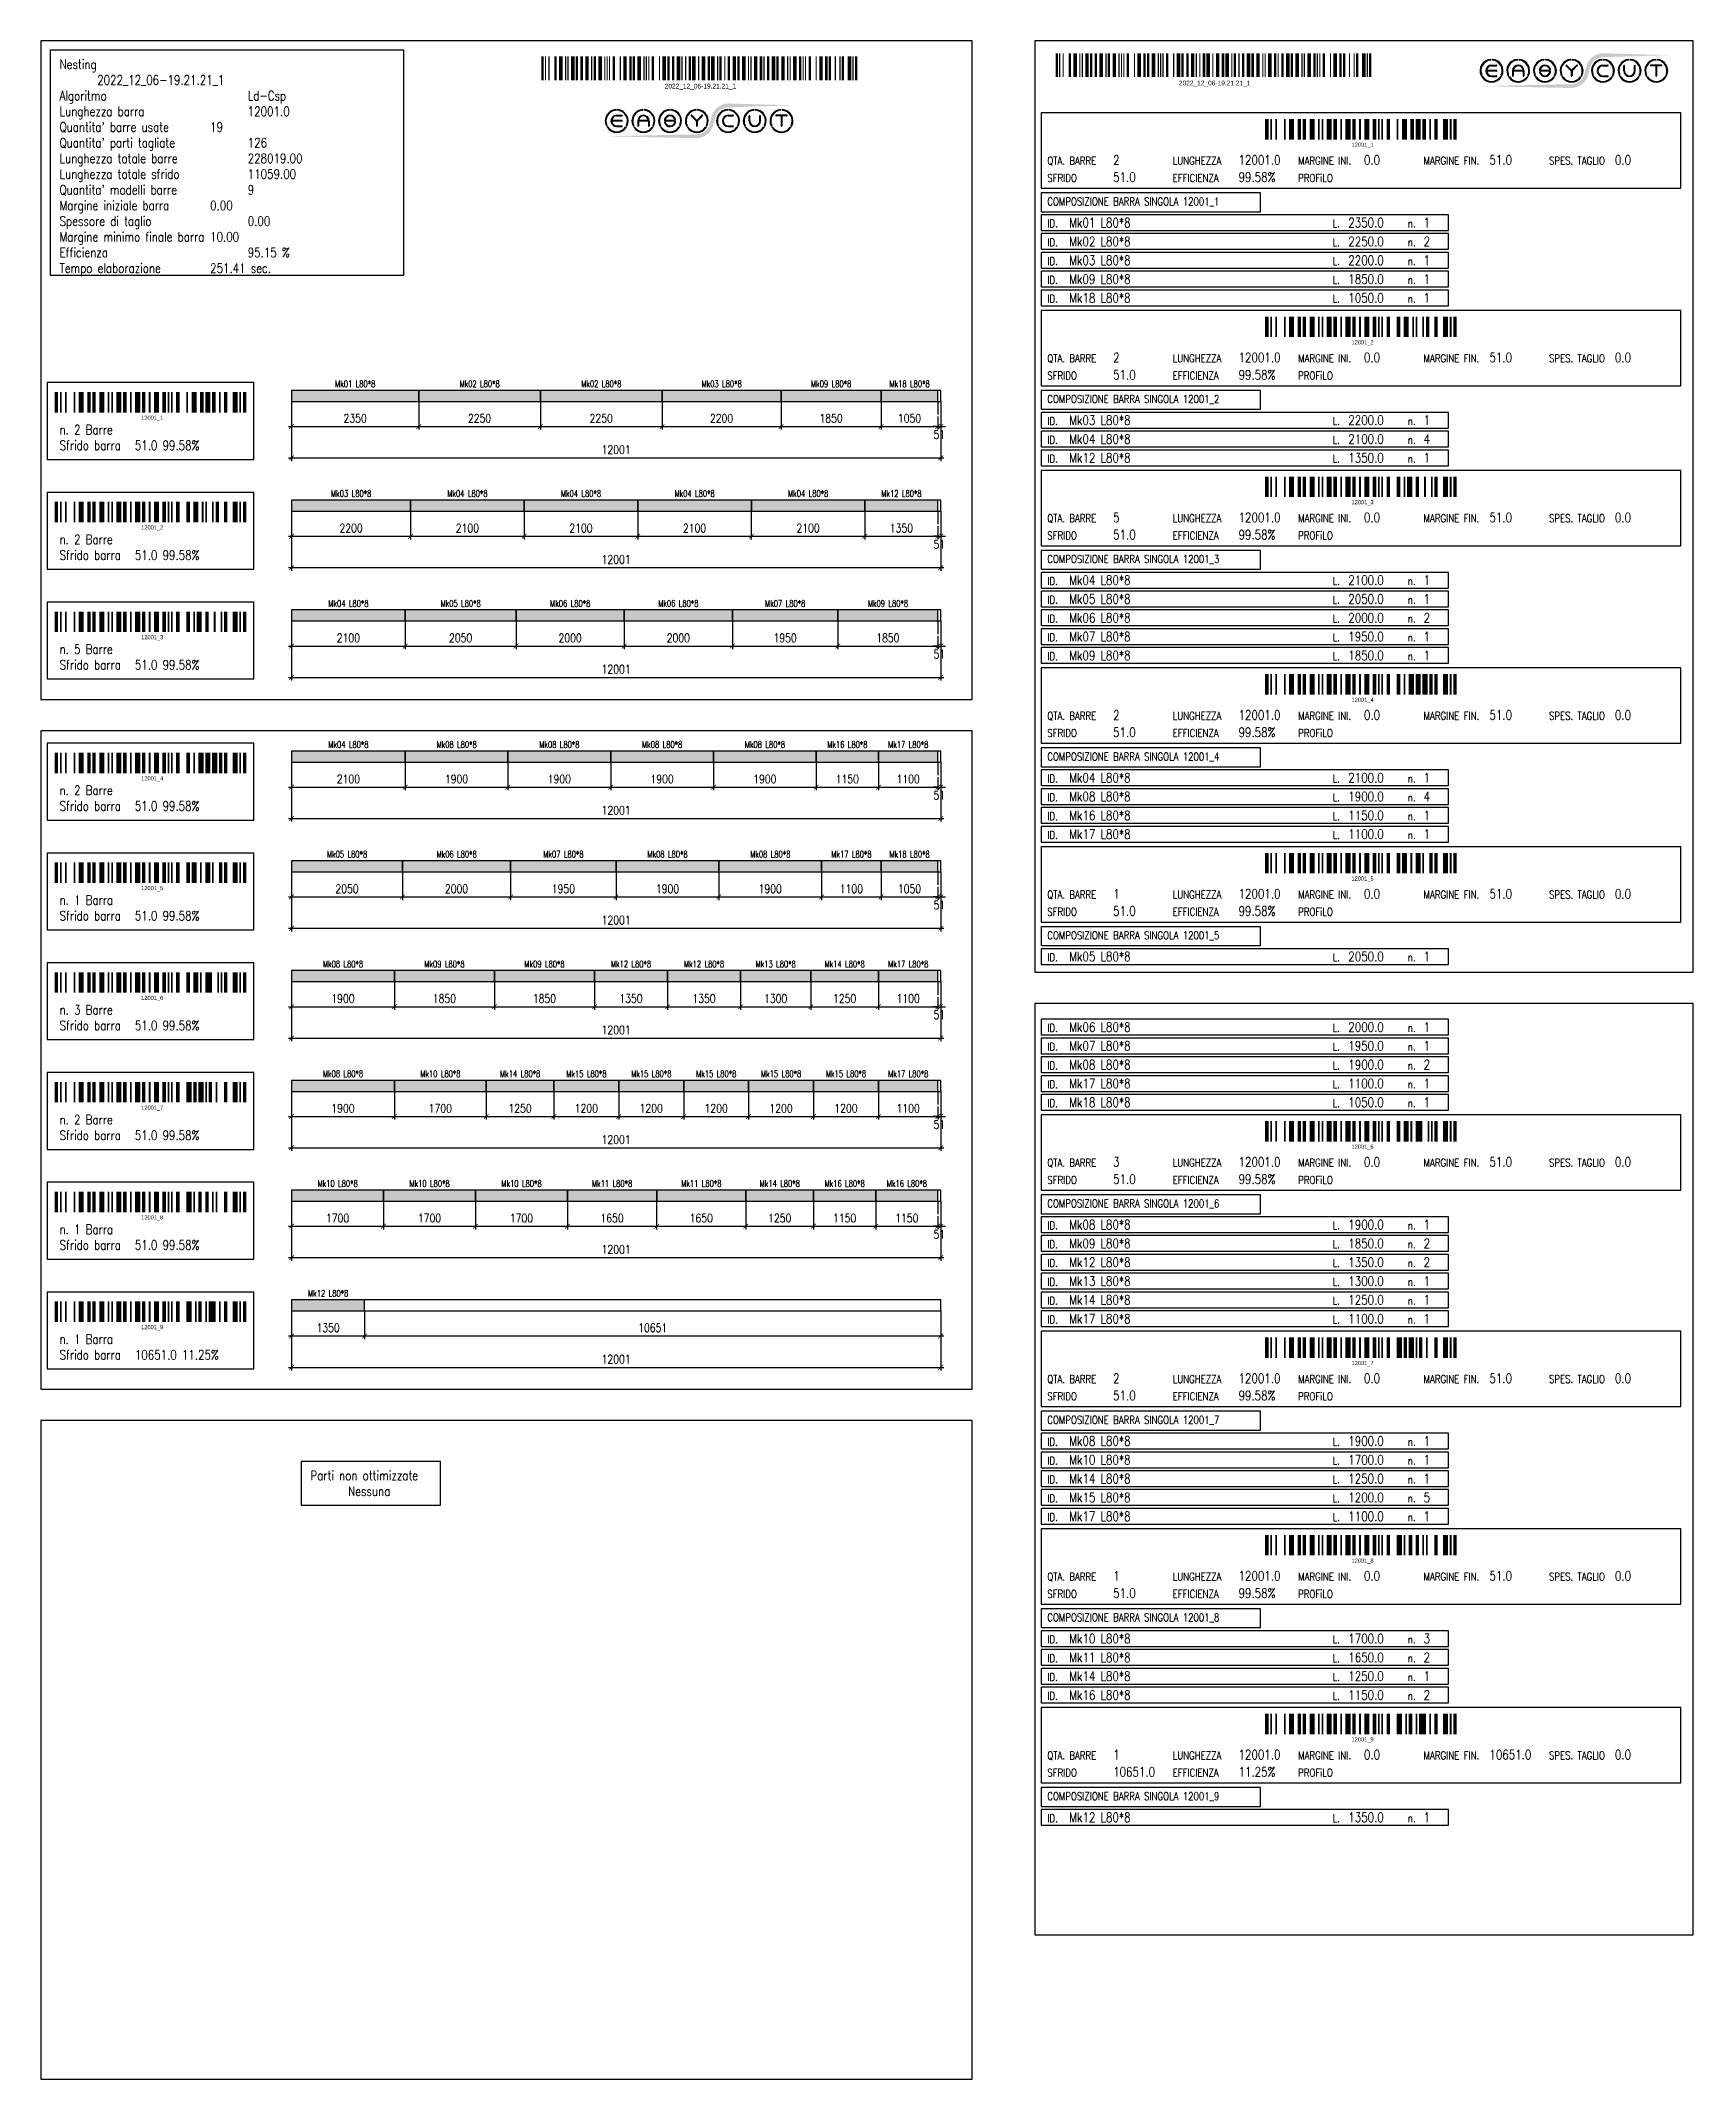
# Model space of a CAD drawing. Header units: millimetres. Extents: x -56 to 421004, y -1 to 91234.
# Drawn here: x 296137 to 326691, y 53453 to 91137 of the extents above; entities that cross this region are included whole.
import ezdxf
from ezdxf.enums import TextEntityAlignment as Align

# ---------------------------------------------------------------- set-up
doc = ezdxf.new("R2010")
doc.units = ezdxf.units.MM
doc.styles.add('EasyCutStyle', font='romans.shx', dxfattribs={"width": 0.8})
doc.styles.add('EasyCutStyleOptimezeBars', font='Romans.shx', dxfattribs={"width": 0.8})
doc.dimstyles.new('EasyCutDimOptimezeBars', dxfattribs={"dimscale": 57.971, "dimtxt": 2.7, "dimasz": 1.5, "dimexe": 1, "dimexo": 0, "dimgap": 1.25, "dimtad": 1, "dimdec": 1, "dimrnd": 0.5, "dimzin": 12, "dimdsep": 46, "dimtxsty": 'EasyCutStyleOptimezeBars', "dimblk": 'ARCHTICK', "dimblk1": 'ARCHTICK', "dimblk2": 'ARCHTICK', "dimcen": 1, "dimdle": 1, "dimclrd": 1, "dimclre": 1, "dimclrt": 3, "dimadec": 3, "dimazin": 0, "dimtfac": 1, "dimtdec": 1, "dimtix": 1, "dimtmove": 0, "dimatfit": 3, "dimfxl": 1, "dimtfill": 1, "dimtolj": 1, "dimtzin": 0, "dimarcsym": 0})

msp = doc.modelspace()

# ---------------------------------------------------------------- texts
at = {"color": 1, "style": 'EasyCutStyle', "width": 0.8}
for s, height, p in [('QTA. BARRE', 144.94, (314747.55, 88846.86)), ('LUNGHEZZA', 144.94, (317066.58, 88846.86)), ('MARGINE INI.', 144.9395, (319385.62, 88846.86)), ('MARGINE FIN.', 144.9395, (321704.65, 88846.86)), ('SPES. TAGLIO', 144.9395, (324023.68, 88846.86)), ('SFRIDO', 144.94, (314747.55, 88527.99)), ('EFFICIENZA', 144.94, (317066.58, 88527.99)), ('PROFiLO', 144.94, (319385.62, 88527.99)), ('ID.', 144.94, (314747.55, 87687.34)), ('L.', 144.94, (320023.35, 87687.34)), ('ID.', 144.94, (314747.55, 87339.49)), ('L.', 144.94, (320023.35, 87339.49)), ('n.', 144.94, (321414.77, 87687.34)), ('n.', 144.94, (321414.77, 87339.49)), ('ID.', 144.94, (314747.55, 86991.63)), ('L.', 144.94, (320023.35, 86991.63)), ('n.', 144.94, (321414.77, 86991.63)), ('ID.', 144.94, (314747.55, 86643.78)), ('L.', 144.94, (320023.35, 86643.78)), ('n.', 144.94, (321414.77, 86643.78)), ('ID.', 144.94, (314747.55, 86295.92)), ('L.', 144.94, (320023.35, 86295.92)), ('n.', 144.94, (321414.77, 86295.92)), ('QTA. BARRE', 144.94, (314747.55, 85194.38)), ('LUNGHEZZA', 144.94, (317066.58, 85194.38)), ('MARGINE INI.', 144.9395, (319385.62, 85194.38)), ('MARGINE FIN.', 144.9395, (321704.65, 85194.38)), ('SPES. TAGLIO', 144.9395, (324023.68, 85194.38)), ('SFRIDO', 144.94, (314747.55, 84875.51)), ('EFFICIENZA', 144.94, (317066.58, 84875.51)), ('PROFiLO', 144.94, (319385.62, 84875.51)), ('ID.', 144.94, (314747.55, 84034.87)), ('L.', 144.94, (320023.35, 84034.87)), ('n.', 144.94, (321414.77, 84034.87)), ('ID.', 144.94, (314747.55, 83687.01)), ('L.', 144.94, (320023.35, 83687.01)), ('n.', 144.94, (321414.77, 83687.01)), ('ID.', 144.94, (314747.55, 83339.16)), ('L.', 144.94, (320023.35, 83339.16)), ('n.', 144.94, (321414.77, 83339.16)), ('QTA. BARRE', 144.94, (314747.55, 82237.62)), ('LUNGHEZZA', 144.94, (317066.58, 82237.62)), ('MARGINE INI.', 144.9395, (319385.62, 82237.62)), ('MARGINE FIN.', 144.9395, (321704.65, 82237.62)), ('SPES. TAGLIO', 144.9395, (324023.68, 82237.62)), ('SFRIDO', 144.94, (314747.55, 81918.75)), ('EFFICIENZA', 144.94, (317066.58, 81918.75)), ('PROFiLO', 144.94, (319385.62, 81918.75)), ('ID.', 144.94, (314747.55, 81078.1)), ('L.', 144.94, (320023.35, 81078.1)), ('n.', 144.94, (321414.77, 81078.1)), ('ID.', 144.94, (314747.55, 80730.24)), ('L.', 144.94, (320023.35, 80730.24)), ('n.', 144.94, (321414.77, 80730.24)), ('ID.', 144.94, (314747.55, 80382.39)), ('L.', 144.94, (320023.35, 80382.39)), ('n.', 144.94, (321414.77, 80382.39)), ('ID.', 144.94, (314747.55, 80034.54)), ('L.', 144.94, (320023.35, 80034.54)), ('n.', 144.94, (321414.77, 80034.54)), ('ID.', 144.94, (314747.55, 79686.68)), ('L.', 144.94, (320023.35, 79686.68)), ('n.', 144.94, (321414.77, 79686.68)), ('QTA. BARRE', 144.94, (314747.55, 78585.14)), ('SFRIDO', 144.94, (314747.55, 78266.27)), ('LUNGHEZZA', 144.94, (317066.58, 78585.14)), ('EFFICIENZA', 144.94, (317066.58, 78266.27)), ('MARGINE INI.', 144.9395, (319385.62, 78585.14)), ('PROFiLO', 144.94, (319385.62, 78266.27)), ('MARGINE FIN.', 144.9395, (321704.65, 78585.14)), ('SPES. TAGLIO', 144.9395, (324023.68, 78585.14)), ('ID.', 144.94, (314747.55, 77425.62)), ('L.', 144.94, (320023.35, 77425.62)), ('n.', 144.94, (321414.77, 77425.62)), ('ID.', 144.94, (314747.55, 77077.77)), ('L.', 144.94, (320023.35, 77077.77)), ('n.', 144.94, (321414.77, 77077.77)), ('ID.', 144.94, (314747.55, 76729.91)), ('ID.', 144.94, (314747.55, 76382.06)), ('L.', 144.94, (320023.35, 76729.91)), ('L.', 144.94, (320023.35, 76382.06)), ('n.', 144.94, (321414.77, 76729.91)), ('n.', 144.94, (321414.77, 76382.06)), ('QTA. BARRE', 144.94, (314747.55, 75280.52)), ('LUNGHEZZA', 144.94, (317066.58, 75280.52)), ('MARGINE INI.', 144.9395, (319385.62, 75280.52)), ('MARGINE FIN.', 144.9395, (321704.65, 75280.52)), ('SPES. TAGLIO', 144.9395, (324023.68, 75280.52)), ('SFRIDO', 144.94, (314747.55, 74961.65)), ('EFFICIENZA', 144.94, (317066.58, 74961.65)), ('PROFiLO', 144.94, (319385.62, 74961.65)), ('ID.', 144.94, (314747.55, 74121)), ('L.', 144.94, (320023.35, 74121)), ('n.', 144.94, (321414.77, 74121)), ('ID.', 144.94, (314747.55, 72816.55)), ('L.', 144.94, (320023.35, 72816.55)), ('n.', 144.94, (321414.77, 72816.55)), ('ID.', 144.94, (314747.55, 72468.69)), ('L.', 144.94, (320023.35, 72468.69)), ('n.', 144.94, (321414.77, 72468.69)), ('ID.', 144.94, (314747.55, 72120.84)), ('L.', 144.94, (320023.35, 72120.84)), ('n.', 144.94, (321414.77, 72120.84)), ('ID.', 144.94, (314747.55, 71772.98)), ('L.', 144.94, (320023.35, 71772.98)), ('n.', 144.94, (321414.77, 71772.98)), ('ID.', 144.94, (314747.55, 71425.13)), ('L.', 144.94, (320023.35, 71425.13)), ('n.', 144.94, (321414.77, 71425.13)), ('QTA. BARRE', 144.94, (314747.55, 70323.59)), ('SFRIDO', 144.94, (314747.55, 70004.72)), ('LUNGHEZZA', 144.94, (317066.58, 70323.59)), ('EFFICIENZA', 144.94, (317066.58, 70004.72)), ('MARGINE INI.', 144.9395, (319385.62, 70323.59)), ('PROFiLO', 144.94, (319385.62, 70004.72)), ('MARGINE FIN.', 144.9395, (321704.65, 70323.59)), ('SPES. TAGLIO', 144.9395, (324023.68, 70323.59)), ('ID.', 144.94, (314747.55, 69164.07)), ('L.', 144.94, (320023.35, 69164.07)), ('n.', 144.94, (321414.77, 69164.07)), ('ID.', 144.94, (314747.55, 68816.22)), ('ID.', 144.94, (314747.55, 68468.36)), ('L.', 144.94, (320023.35, 68816.22)), ('L.', 144.94, (320023.35, 68468.36)), ('n.', 144.94, (321414.77, 68816.22)), ('ID.', 144.94, (314747.55, 68120.51)), ('L.', 144.94, (320023.35, 68120.51)), ('n.', 144.94, (321414.77, 68468.36)), ('n.', 144.94, (321414.77, 68120.51)), ('ID.', 144.94, (314747.55, 67772.65)), ('L.', 144.94, (320023.35, 67772.65)), ('n.', 144.94, (321414.77, 67772.65)), ('ID.', 144.94, (314747.55, 67424.8)), ('L.', 144.94, (320023.35, 67424.8)), ('n.', 144.94, (321414.77, 67424.8)), ('QTA. BARRE', 144.94, (314747.55, 66323.26)), ('LUNGHEZZA', 144.94, (317066.58, 66323.26)), ('MARGINE INI.', 144.9395, (319385.62, 66323.26)), ('MARGINE FIN.', 144.9395, (321704.65, 66323.26)), ('SPES. TAGLIO', 144.9395, (324023.68, 66323.26)), ('SFRIDO', 144.94, (314747.55, 66004.39)), ('EFFICIENZA', 144.94, (317066.58, 66004.39)), ('PROFiLO', 144.94, (319385.62, 66004.39)), ('ID.', 144.94, (314747.55, 65163.74)), ('L.', 144.94, (320023.35, 65163.74)), ('n.', 144.94, (321414.77, 65163.74)), ('ID.', 144.94, (314747.55, 64815.89)), ('L.', 144.94, (320023.35, 64815.89)), ('n.', 144.94, (321414.77, 64815.89)), ('ID.', 144.94, (314747.55, 64468.03)), ('L.', 144.94, (320023.35, 64468.03)), ('n.', 144.94, (321414.77, 64468.03)), ('ID.', 144.94, (314747.55, 64120.18)), ('L.', 144.94, (320023.35, 64120.18)), ('n.', 144.94, (321414.77, 64120.18)), ('ID.', 144.94, (314747.55, 63772.32)), ('L.', 144.94, (320023.35, 63772.32)), ('n.', 144.94, (321414.77, 63772.32)), ('QTA. BARRE', 144.94, (314747.55, 62670.78)), ('LUNGHEZZA', 144.94, (317066.58, 62670.78)), ('MARGINE INI.', 144.9395, (319385.62, 62670.78)), ('MARGINE FIN.', 144.9395, (321704.65, 62670.78)), ('SPES. TAGLIO', 144.9395, (324023.68, 62670.78)), ('SFRIDO', 144.94, (314747.55, 62351.92)), ('EFFICIENZA', 144.94, (317066.58, 62351.92)), ('PROFiLO', 144.94, (319385.62, 62351.92)), ('ID.', 144.94, (314747.55, 61511.27)), ('L.', 144.94, (320023.35, 61511.27)), ('n.', 144.94, (321414.77, 61511.27)), ('ID.', 144.94, (314747.55, 61163.41)), ('L.', 144.94, (320023.35, 61163.41)), ('n.', 144.94, (321414.77, 61163.41)), ('ID.', 144.94, (314747.55, 60815.56)), ('L.', 144.94, (320023.35, 60815.56)), ('n.', 144.94, (321414.77, 60815.56)), ('ID.', 144.94, (314747.55, 60467.7)), ('L.', 144.94, (320023.35, 60467.7)), ('n.', 144.94, (321414.77, 60467.7)), ('QTA. BARRE', 144.94, (314747.55, 59366.16)), ('SFRIDO', 144.94, (314747.55, 59047.3)), ('LUNGHEZZA', 144.94, (317066.58, 59366.16)), ('EFFICIENZA', 144.94, (317066.58, 59047.3)), ('MARGINE INI.', 144.9395, (319385.62, 59366.16)), ('PROFiLO', 144.94, (319385.62, 59047.3)), ('MARGINE FIN.', 144.9395, (321704.65, 59366.16)), ('SPES. TAGLIO', 144.9395, (324023.68, 59366.16)), ('ID.', 144.94, (314747.55, 58206.65)), ('L.', 144.94, (320023.35, 58206.65)), ('n.', 144.94, (321414.77, 58206.65))]:
    msp.add_text(s, height=height, dxfattribs=at).set_placement(p)
at = {"color": 3, "style": 'EasyCutStyle', "width": 0.8}
for s, height, p in [('2', 173.93, (315965.04, 88846.86)), ('12001.0', 173.927, (318284.08, 88846.86)), ('0.0', 173.927, (320603.11, 88846.86)), ('51.0', 173.927, (322922.14, 88846.86)), ('0.0', 173.927, (325241.17, 88846.86)), ('51.0', 173.927, (315965.04, 88527.99)), ('99.58%', 173.927, (318284.08, 88527.99)), ('Mk01 L80*8', 173.927, (315153.38, 87687.34)), ('2350.0', 173.927, (320313.23, 87687.34)), ('1', 173.93, (321704.65, 87687.34)), ('Mk02 L80*8', 173.927, (315153.38, 87339.49)), ('2250.0', 173.927, (320313.23, 87339.49)), ('2', 173.93, (321704.65, 87339.49)), ('Mk03 L80*8', 173.927, (315153.38, 86991.63)), ('2200.0', 173.927, (320313.23, 86991.63)), ('1', 173.93, (321704.65, 86991.63)), ('Mk09 L80*8', 173.927, (315153.38, 86643.78)), ('1850.0', 173.927, (320313.23, 86643.78)), ('1', 173.93, (321704.65, 86643.78)), ('Mk18 L80*8', 173.927, (315153.38, 86295.92)), ('1050.0', 173.927, (320313.23, 86295.92)), ('1', 173.93, (321704.65, 86295.92)), ('2', 173.93, (315965.04, 85194.38)), ('12001.0', 173.927, (318284.08, 85194.38)), ('0.0', 173.927, (320603.11, 85194.38)), ('51.0', 173.927, (322922.14, 85194.38)), ('0.0', 173.927, (325241.17, 85194.38)), ('51.0', 173.927, (315965.04, 84875.51)), ('99.58%', 173.927, (318284.08, 84875.51)), ('Mk03 L80*8', 173.927, (315153.38, 84034.87)), ('2200.0', 173.927, (320313.23, 84034.87)), ('1', 173.93, (321704.65, 84034.87)), ('Mk04 L80*8', 173.927, (315153.38, 83687.01)), ('2100.0', 173.927, (320313.23, 83687.01)), ('4', 173.93, (321704.65, 83687.01)), ('Mk12 L80*8', 173.927, (315153.38, 83339.16)), ('1350.0', 173.927, (320313.23, 83339.16)), ('1', 173.93, (321704.65, 83339.16)), ('5', 173.93, (315965.04, 82237.62)), ('12001.0', 173.927, (318284.08, 82237.62)), ('0.0', 173.927, (320603.11, 82237.62)), ('51.0', 173.927, (322922.14, 82237.62)), ('0.0', 173.927, (325241.17, 82237.62)), ('51.0', 173.927, (315965.04, 81918.75)), ('99.58%', 173.927, (318284.08, 81918.75)), ('Mk04 L80*8', 173.927, (315153.38, 81078.1)), ('2100.0', 173.927, (320313.23, 81078.1)), ('1', 173.93, (321704.65, 81078.1)), ('Mk05 L80*8', 173.927, (315153.38, 80730.24)), ('2050.0', 173.927, (320313.23, 80730.24)), ('1', 173.93, (321704.65, 80730.24)), ('Mk06 L80*8', 173.927, (315153.38, 80382.39)), ('2000.0', 173.927, (320313.23, 80382.39)), ('2', 173.93, (321704.65, 80382.39)), ('Mk07 L80*8', 173.927, (315153.38, 80034.54)), ('1950.0', 173.927, (320313.23, 80034.54)), ('1', 173.93, (321704.65, 80034.54)), ('Mk09 L80*8', 173.927, (315153.38, 79686.68)), ('1850.0', 173.927, (320313.23, 79686.68)), ('1', 173.93, (321704.65, 79686.68)), ('2', 173.93, (315965.04, 78585.14)), ('51.0', 173.927, (315965.04, 78266.27)), ('99.58%', 173.927, (318284.08, 78266.27)), ('12001.0', 173.927, (318284.08, 78585.14)), ('0.0', 173.927, (320603.11, 78585.14)), ('51.0', 173.927, (322922.14, 78585.14)), ('0.0', 173.927, (325241.17, 78585.14)), ('Mk04 L80*8', 173.927, (315153.38, 77425.62)), ('2100.0', 173.927, (320313.23, 77425.62)), ('1', 173.93, (321704.65, 77425.62)), ('Mk08 L80*8', 173.927, (315153.38, 77077.77)), ('Mk16 L80*8', 173.927, (315153.38, 76729.91)), ('1900.0', 173.927, (320313.23, 77077.77)), ('1150.0', 173.927, (320313.23, 76729.91)), ('4', 173.93, (321704.65, 77077.77)), ('1', 173.93, (321704.65, 76729.91)), ('Mk17 L80*8', 173.927, (315153.38, 76382.06)), ('1100.0', 173.927, (320313.23, 76382.06)), ('1', 173.93, (321704.65, 76382.06)), ('1', 173.93, (315965.04, 75280.52)), ('12001.0', 173.927, (318284.08, 75280.52)), ('0.0', 173.927, (320603.11, 75280.52)), ('51.0', 173.927, (322922.14, 75280.52)), ('0.0', 173.927, (325241.17, 75280.52)), ('51.0', 173.927, (315965.04, 74961.65)), ('99.58%', 173.927, (318284.08, 74961.65)), ('Mk05 L80*8', 173.927, (315153.38, 74121)), ('2050.0', 173.927, (320313.23, 74121)), ('1', 173.93, (321704.65, 74121)), ('Mk06 L80*8', 173.927, (315153.38, 72816.55)), ('2000.0', 173.927, (320313.23, 72816.55)), ('1', 173.93, (321704.65, 72816.55)), ('Mk07 L80*8', 173.927, (315153.38, 72468.69)), ('1950.0', 173.927, (320313.23, 72468.69)), ('1', 173.93, (321704.65, 72468.69)), ('Mk08 L80*8', 173.927, (315153.38, 72120.84)), ('1900.0', 173.927, (320313.23, 72120.84)), ('2', 173.93, (321704.65, 72120.84)), ('Mk17 L80*8', 173.927, (315153.38, 71772.98)), ('1100.0', 173.927, (320313.23, 71772.98)), ('1', 173.93, (321704.65, 71772.98)), ('Mk18 L80*8', 173.927, (315153.38, 71425.13)), ('1050.0', 173.927, (320313.23, 71425.13)), ('1', 173.93, (321704.65, 71425.13)), ('3', 173.93, (315965.04, 70323.59)), ('12001.0', 173.927, (318284.08, 70323.59)), ('0.0', 173.927, (320603.11, 70323.59)), ('51.0', 173.927, (322922.14, 70323.59)), ('0.0', 173.927, (325241.17, 70323.59)), ('51.0', 173.927, (315965.04, 70004.72)), ('99.58%', 173.927, (318284.08, 70004.72)), ('Mk08 L80*8', 173.927, (315153.38, 69164.07)), ('Mk09 L80*8', 173.927, (315153.38, 68816.22)), ('1900.0', 173.927, (320313.23, 69164.07)), ('1850.0', 173.927, (320313.23, 68816.22)), ('2', 173.93, (321704.65, 68816.22)), ('1', 173.93, (321704.65, 69164.07)), ('Mk12 L80*8', 173.927, (315153.38, 68468.36)), ('1350.0', 173.927, (320313.23, 68468.36)), ('2', 173.93, (321704.65, 68468.36)), ('Mk13 L80*8', 173.927, (315153.38, 68120.51)), ('1300.0', 173.927, (320313.23, 68120.51)), ('1', 173.93, (321704.65, 68120.51)), ('Mk14 L80*8', 173.927, (315153.38, 67772.65)), ('1250.0', 173.927, (320313.23, 67772.65)), ('1', 173.93, (321704.65, 67772.65)), ('Mk17 L80*8', 173.927, (315153.38, 67424.8)), ('1100.0', 173.927, (320313.23, 67424.8)), ('1', 173.93, (321704.65, 67424.8)), ('2', 173.93, (315965.04, 66323.26)), ('12001.0', 173.927, (318284.08, 66323.26)), ('0.0', 173.927, (320603.11, 66323.26)), ('51.0', 173.927, (322922.14, 66323.26)), ('0.0', 173.927, (325241.17, 66323.26)), ('51.0', 173.927, (315965.04, 66004.39)), ('99.58%', 173.927, (318284.08, 66004.39)), ('Mk08 L80*8', 173.927, (315153.38, 65163.74)), ('1900.0', 173.927, (320313.23, 65163.74)), ('1', 173.93, (321704.65, 65163.74)), ('Mk10 L80*8', 173.927, (315153.38, 64815.89)), ('1700.0', 173.927, (320313.23, 64815.89)), ('1', 173.93, (321704.65, 64815.89)), ('Mk14 L80*8', 173.927, (315153.38, 64468.03)), ('1250.0', 173.927, (320313.23, 64468.03)), ('1', 173.93, (321704.65, 64468.03)), ('Mk15 L80*8', 173.927, (315153.38, 64120.18)), ('1200.0', 173.927, (320313.23, 64120.18)), ('5', 173.93, (321704.65, 64120.18)), ('Mk17 L80*8', 173.927, (315153.38, 63772.32)), ('1100.0', 173.927, (320313.23, 63772.32)), ('1', 173.93, (321704.65, 63772.32)), ('1', 173.93, (315965.04, 62670.78)), ('12001.0', 173.927, (318284.08, 62670.78)), ('0.0', 173.927, (320603.11, 62670.78)), ('51.0', 173.927, (322922.14, 62670.78)), ('0.0', 173.927, (325241.17, 62670.78)), ('51.0', 173.927, (315965.04, 62351.92)), ('99.58%', 173.927, (318284.08, 62351.92)), ('Mk10 L80*8', 173.927, (315153.38, 61511.27)), ('1700.0', 173.927, (320313.23, 61511.27)), ('3', 173.93, (321704.65, 61511.27)), ('Mk11 L80*8', 173.927, (315153.38, 61163.41)), ('1650.0', 173.927, (320313.23, 61163.41)), ('2', 173.93, (321704.65, 61163.41)), ('Mk14 L80*8', 173.927, (315153.38, 60815.56)), ('1250.0', 173.927, (320313.23, 60815.56)), ('1', 173.93, (321704.65, 60815.56)), ('Mk16 L80*8', 173.927, (315153.38, 60467.7)), ('1150.0', 173.927, (320313.23, 60467.7)), ('2', 173.93, (321704.65, 60467.7)), ('1', 173.93, (315965.04, 59366.16)), ('10651.0', 173.927, (315965.04, 59047.3)), ('12001.0', 173.927, (318284.08, 59366.16)), ('11.25%', 173.927, (318284.08, 59047.3)), ('0.0', 173.927, (320603.11, 59366.16)), ('10651.0', 173.927, (322922.14, 59366.16)), ('0.0', 173.927, (325241.17, 59366.16)), ('Mk12 L80*8', 173.927, (315153.38, 58206.65)), ('1350.0', 173.927, (320313.23, 58206.65)), ('1', 173.93, (321704.65, 58206.65))]:
    msp.add_text(s, height=height, dxfattribs=at).set_placement(p)
at = {"color": 2, "style": 'EasyCutStyle', "width": 0.8}
for s, p in [('COMPOSIZIONE BARRA SINGOLA 12001_1', (314747.55, 88093.17)), ('COMPOSIZIONE BARRA SINGOLA 12001_2', (314747.55, 84440.7)), ('COMPOSIZIONE BARRA SINGOLA 12001_3', (314747.55, 81483.93)), ('COMPOSIZIONE BARRA SINGOLA 12001_4', (314747.55, 77831.45)), ('COMPOSIZIONE BARRA SINGOLA 12001_5', (314747.55, 74526.83)), ('COMPOSIZIONE BARRA SINGOLA 12001_6', (314747.55, 69569.9)), ('COMPOSIZIONE BARRA SINGOLA 12001_7', (314747.55, 65569.57)), ('COMPOSIZIONE BARRA SINGOLA 12001_8', (314747.55, 61917.1)), ('COMPOSIZIONE BARRA SINGOLA 12001_9', (314747.55, 58612.48))]:
    msp.add_text(s, height=144.9395, dxfattribs=at).set_placement(p)
at = {"style": 'EasyCutStyle', "width": 0.75}
for s, p in [('Mk01 L80*8', (301951.38, 84733.47)), ('Mk02 L80*8', (304251.38, 84733.47)), ('Mk02 L80*8', (306501.38, 84733.47)), ('Mk03 L80*8', (308726.38, 84733.47)), ('Mk09 L80*8', (310751.38, 84733.47)), ('Mk18 L80*8', (312201.38, 84733.47)), ('Mk03 L80*8', (301876.38, 82704.32)), ('Mk04 L80*8', (304026.38, 82704.32)), ('Mk04 L80*8', (306126.38, 82704.32)), ('Mk04 L80*8', (308226.38, 82704.32)), ('Mk04 L80*8', (310326.38, 82704.32)), ('Mk12 L80*8', (312051.38, 82704.32)), ('Mk04 L80*8', (301826.38, 80675.17)), ('Mk05 L80*8', (303901.38, 80675.17)), ('Mk06 L80*8', (305926.38, 80675.17)), ('Mk06 L80*8', (307926.38, 80675.17)), ('Mk07 L80*8', (309901.38, 80675.17)), ('Mk09 L80*8', (311801.38, 80675.17)), ('Mk04 L80*8', (301826.38, 78066.26)), ('Mk08 L80*8', (303826.38, 78066.26)), ('Mk08 L80*8', (305726.38, 78066.26)), ('Mk08 L80*8', (307626.38, 78066.26)), ('Mk08 L80*8', (309526.38, 78066.26)), ('Mk16 L80*8', (311051.38, 78066.26)), ('Mk17 L80*8', (312176.38, 78066.26)), ('Mk05 L80*8', (301801.38, 76037.1)), ('Mk06 L80*8', (303826.38, 76037.1)), ('Mk07 L80*8', (305801.38, 76037.1)), ('Mk08 L80*8', (307726.38, 76037.1)), ('Mk08 L80*8', (309626.38, 76037.1)), ('Mk17 L80*8', (311126.38, 76037.1)), ('Mk18 L80*8', (312201.38, 76037.1)), ('Mk08 L80*8', (301726.38, 74007.95)), ('Mk09 L80*8', (303601.38, 74007.95)), ('Mk09 L80*8', (305451.38, 74007.95)), ('Mk12 L80*8', (307051.38, 74007.95)), ('Mk12 L80*8', (308401.38, 74007.95)), ('Mk13 L80*8', (309726.38, 74007.95)), ('Mk14 L80*8', (311001.38, 74007.95)), ('Mk17 L80*8', (312176.38, 74007.95)), ('Mk08 L80*8', (301726.38, 71978.8)), ('Mk10 L80*8', (303526.38, 71978.8)), ('Mk14 L80*8', (305001.38, 71978.8)), ('Mk15 L80*8', (306226.38, 71978.8)), ('Mk15 L80*8', (307426.38, 71978.8)), ('Mk15 L80*8', (308626.38, 71978.8)), ('Mk15 L80*8', (309826.38, 71978.8)), ('Mk15 L80*8', (311026.38, 71978.8)), ('Mk17 L80*8', (312176.38, 71978.8)), ('Mk10 L80*8', (301626.38, 69949.64)), ('Mk10 L80*8', (303326.38, 69949.64)), ('Mk10 L80*8', (305026.38, 69949.64)), ('Mk11 L80*8', (306701.38, 69949.64)), ('Mk11 L80*8', (308351.38, 69949.64)), ('Mk14 L80*8', (309801.38, 69949.64)), ('Mk16 L80*8', (311001.38, 69949.64)), ('Mk16 L80*8', (312151.38, 69949.64)), ('Mk12 L80*8', (301451.38, 67920.49))]:
    msp.add_text(s, height=121.749, dxfattribs=at).set_placement(p, align=Align.CENTER)
at = {"color": 71, "insert": (296485.17, 90789.05), "char_height": 173.9274, "attachment_point": 1, "bg_fill": 3, "box_fill_scale": 1.5, "bg_fill_color": 9, "bg_fill_transparency": 2587028}
msp.add_mtext("{\\Fromans|c0;\\W0.8;\\C2;Nesting^I^I^I^I\\C7;2022_12_06-19.21.21_1^J\\C3;Algoritmo^I^I^I^I\\C7;Ld-Csp^J\\C1;Lunghezza barra^I^I^I\\C7;12001.0^J\\C1;Quantita' barre usate^I^I\\C7;19^J\\C1;Quantita' parti tagliate^I^I\\C7;126^J\\C1;Lunghezza totale barre^I^I\\C7;228019.00^J\\C1;Lunghezza totale sfrido^I^I\\C7;11059.00^J\\C1;Quantita' modelli barre^I^I\\C7;9^J\\C1;Margine iniziale barra^I^I\\C7;0.00^J\\C1;Spessore di taglio^I^I^I\\C7;0.00^J\\C1;Margine minimo finale barra^I\\C7;10.00^J\\C1;Efficienza^I^I^I^I\\C7;95.15 %^J\\C1;Tempo elaborazione^I^I\\C7;251.41 sec.", dxfattribs=at)

# ---------------------------------------------------------------- blocks, each defined once
blk = doc.blocks.new('Logo')
h = blk.add_hatch(color=256)
h.set_gradient(color1=(255, 0, 0), color2=(255, 255, 0), tint=1)
h.paths.add_polyline_path([(20.5, 4.4, -0.339454), (37.1, 17.2), (118.6, 19.6), (37.1, 22, 0.339454), (15.8, 5.7), (13.2, -4.2, -0.339454), (-3.4, -16.9), (-118.2, -19.3), (-3.4, -21.7, 0.339454), (17.8, -5.4)])
for color, points in [(140, [(-115.9, -5.7, -1), (-116.7, -6.1, -0.520567), (-104.9, 14.3, -1), (-104.9, 13.5, 0.520567)]), (256, [(-97.3, 0.4), (-110, 0.4, -0.394366), (-103.7, 6.3), (-97.3, 6.3, 1), (-97.3, 7.2), (-103.7, 7.2, 1), (-103.7, -7.2), (-97.3, -7.2, 1), (-97.3, -6.3), (-103.7, -6.3, -0.394366), (-110, -0.4), (-97.3, -0.4, 1)]), (140, [(-91.4, -5.7, 1), (-90.6, -6.1, 0.520567), (-102.4, 14.3, 0.916853), (-102.6, 13.5, 0.043377), (-102.5, 13.5, -0.520567)]), (140, [(-82.3, -5.7, -1), (-83.1, -6.1, -0.520567), (-71.3, 14.3, -1), (-71.3, 13.5, 0.520567)]), (140, [(-57.8, -5.7, 1), (-57, -6.1, 0.520567), (-68.8, 14.3, 1), (-68.9, 13.5, -0.520567)]), (140, [(-48.7, -5.7, -1), (-49.5, -6.1, -0.520567), (-37.7, 14.3, -1), (-37.7, 13.5, 0.520567)]), (256, [(-31.2, -0.4, -0.486114), (-30.3, -1.5, -0.776377), (-42.6, -1.6, 1), (-43.4, -1.9, 0.776377), (-29.5, -1.7, 0.486114), (-31.2, 0.4), (-41.8, 0.4, -0.486114), (-42.6, 1.5, -0.776377), (-30.4, 1.6, 1), (-29.5, 1.9, 0.776377), (-43.5, 1.7, 0.486114), (-41.8, -0.4)]), (140, [(-24.2, -5.7, 1), (-23.4, -6.1, 0.520567), (-35.2, 14.3, 1), (-35.3, 13.5, -0.520567)]), (140, [(-15.1, -5.7, -1), (-15.9, -6.1, -0.520567), (-4.1, 14.3, -1), (-4.1, 13.5, 0.520567)]), (256, [(-9.3, 7.1, 1), (-10, 6.5), (-3.3, -0.2), (-3.3, -6.3, 1), (-2.4, -6.3), (-2.4, -0.2), (4.2, 6.5, 1), (3.6, 7.1), (-2.9, 0.6)]), (140, [(9.4, -5.7, 1), (10.2, -6.1, 0.520567), (-1.6, 14.3, 1), (-1.7, 13.5, -0.520567)]), (140, [(24.2, -5.7, -1), (23.4, -6.1, -0.520567), (35.2, 14.3, -1), (35.3, 13.5, 0.520567)]), (256, [(36.5, -7.2), (42.8, -7.2, 1), (42.8, -6.3), (36.5, -6.3, -1), (36.5, 6.3), (42.8, 6.3, 1), (42.8, 7.2), (36.5, 7.2, 1)]), (140, [(48.7, -5.7, 1), (49.5, -6.1, 0.520567), (37.7, 14.3, 1), (37.7, 13.5, -0.520567)]), (140, [(57.8, -5.7, -1), (57, -6.1, -0.520567), (68.8, 14.3, -1), (68.9, 13.5, 0.520567)]), (256, [(63.7, 0), (63.7, 6.3, 1), (62.9, 6.3), (62.9, 0, 1), (77.3, 0), (77.3, 6.3, 1), (76.4, 6.3), (76.4, 0, -1)]), (140, [(82.3, -5.7, 1), (83.1, -6.1, 0.520567), (71.3, 14.3, 1), (71.3, 13.5, -0.520567)]), (140, [(91.4, -5.7, -1), (90.6, -6.1, -0.520567), (102.4, 14.3, -1), (102.5, 13.5, 0.520567)]), (256, [(96.9, 7.2, 1), (96.9, 6.3), (103.2, 6.3), (103.2, -6.3, 1), (104.1, -6.3), (104.1, 6.3), (110.4, 6.3, 1), (110.4, 7.2)]), (140, [(115.9, -5.7, 1), (116.7, -6.1, 0.520567), (104.9, 14.3, 1), (104.9, 13.5, -0.520567)]), (140, [(-91.9, -8.3, 1), (-92.6, -7.8, -0.520567), (-114.8, -7.8, 1), (-115.5, -8.3, 0.520567)]), (140, [(-58.3, -8.3, 1), (-59, -7.8, -0.520567), (-81.2, -7.8, 1), (-81.9, -8.3, 0.520567)]), (140, [(-24.7, -8.3, 1), (-25.4, -7.8, -0.520567), (-47.6, -7.8, 1), (-48.3, -8.3, 0.520567)]), (140, [(8.9, -8.3, 1), (8.2, -7.8, -0.520567), (-14, -7.8, 1), (-14.7, -8.3, 0.520567)]), (140, [(48.3, -8.3, 1), (47.6, -7.8, -0.520567), (25.4, -7.8, 1), (24.7, -8.3, 0.520567)]), (140, [(81.9, -8.3, 1), (81.2, -7.8, -0.520567), (59, -7.8, 1), (58.3, -8.3, 0.520567)]), (140, [(115.5, -8.3, 1), (114.8, -7.8, -0.520567), (92.6, -7.8, 1), (91.9, -8.3, 0.520567)])]:
    blk.add_hatch(color=color).paths.add_polyline_path(points)
h = blk.add_hatch(color=256)
h.paths.add_polyline_path([(-63.7, -0.4), (-63.7, -6.3, 1), (-62.9, -6.3), (-62.9, 0, 1), (-77.3, 0), (-77.3, -6.3, 1), (-76.4, -6.3), (-76.4, -0.4)])
h.paths.add_polyline_path([(-76.4, 0.4, -0.933992), (-63.8, 0.4)], flags=16)
for p, q in [((-97.3, 0.4), (-110, 0.4)), ((-103.7, 7.2), (-97.3, 7.2)), ((-103.7, 6.3), (-97.3, 6.3)), ((-77.3, 0), (-77.3, -6.3)), ((-63.8, 0.4), (-76.4, 0.4)), ((-62.9, 0), (-62.9, -6.3)), ((-31.2, 0.4), (-41.8, 0.4)), ((-3.3, -0.2), (-10, 6.5)), ((-2.9, 0.6), (-9.3, 7.1)), ((-2.9, 0.6), (3.6, 7.1)), ((-2.4, -0.2), (4.2, 6.5)), ((36.5, 7.2), (42.8, 7.2)), ((36.5, 6.3), (42.8, 6.3)), ((62.9, 0), (62.9, 6.3)), ((63.7, 0), (63.7, 6.3)), ((76.4, 0), (76.4, 6.3)), ((77.3, 0), (77.3, 6.3)), ((110.4, 7.2), (96.9, 7.2)), ((103.2, 6.3), (96.9, 6.3)), ((103.2, 6.3), (103.2, -6.3)), ((104.1, 6.3), (104.1, -6.3)), ((110.4, 6.3), (104.1, 6.3)), ((-97.3, -0.4), (-110, -0.4)), ((-103.7, -6.3), (-97.3, -6.3)), ((-103.7, -7.2), (-97.3, -7.2)), ((-76.4, -0.4), (-76.4, -6.3)), ((-63.7, -0.4), (-76.4, -0.4)), ((-63.7, -0.4), (-63.7, -6.3)), ((-31.2, -0.4), (-41.8, -0.4)), ((-3.3, -0.2), (-3.3, -6.3)), ((-2.4, -0.2), (-2.4, -6.3)), ((36.5, -6.3), (42.8, -6.3)), ((36.5, -7.2), (42.8, -7.2))]:
    blk.add_line(p, q)
at = {"color": 140}
for centre, radius, start, end in [((-103.7, 0), 14.4, 95, 205), ((-103.7, 0), 13.5, 95, 205), ((-104.9, 13.9), 0.432, 275, 95), ((-102.5, 13.9), 0.432, 85, 265), ((-103.7, 0), 13.5, 335, 85), ((-103.7, 0), 14.4, 335, 85), ((-70.1, 0), 14.4, 95, 205), ((-70.1, 0), 13.5, 95, 205), ((-71.3, 13.9), 0.432, 275, 95), ((-68.9, 13.9), 0.432, 85, 265), ((-70.1, 0), 13.5, 335, 85), ((-70.1, 0), 14.4, 335, 85), ((-36.5, 0), 14.4, 95, 205), ((-36.5, 0), 13.5, 95, 205), ((-37.7, 13.9), 0.432, 275, 95), ((-35.3, 13.9), 0.432, 85, 265), ((-36.5, 0), 13.5, 335, 85), ((-36.5, 0), 14.4, 335, 85), ((-2.9, 0), 14.4, 95, 205), ((-2.9, 0), 13.5, 95, 205), ((-4.1, 13.9), 0.432, 275, 95), ((-1.7, 13.9), 0.432, 85, 265), ((-2.9, 0), 13.5, 335, 85), ((-2.9, 0), 14.4, 335, 85), ((36.5, 0), 14.4, 95, 205), ((36.5, 0), 13.5, 95, 205), ((35.3, 13.9), 0.432, 275, 95), ((37.7, 13.9), 0.432, 85, 265), ((36.5, 0), 14.4, 335, 85), ((36.5, 0), 13.5, 335, 85), ((70.1, 0), 14.4, 95, 205), ((70.1, 0), 13.5, 95, 205), ((68.9, 13.9), 0.432, 275, 95), ((71.3, 13.9), 0.432, 85, 265), ((70.1, 0), 14.4, 335, 85), ((70.1, 0), 13.5, 335, 85), ((103.7, 0), 14.4, 95, 205), ((103.7, 0), 13.5, 95, 205), ((102.5, 13.9), 0.432, 275, 95), ((104.9, 13.9), 0.432, 85, 265), ((103.7, 0), 14.4, 335, 85), ((103.7, 0), 13.5, 335, 85), ((-116.3, -5.9), 0.432, 205, 25), ((-115.1, -8), 0.432, 35, 215), ((-103.7, 0), 14.4, 215, 325), ((-103.7, 0), 13.5, 215, 325), ((-92.2, -8), 0.432, 325, 145), ((-91, -5.9), 0.432, 155, 335), ((-82.7, -5.9), 0.432, 205, 25), ((-81.5, -8), 0.432, 35, 215), ((-70.1, 0), 14.4, 215, 325), ((-70.1, 0), 13.5, 215, 325), ((-58.6, -8), 0.432, 325, 145), ((-57.4, -5.9), 0.432, 155, 335), ((-49.1, -5.9), 0.432, 205, 25), ((-47.9, -8), 0.432, 35, 215), ((-36.5, 0), 14.4, 215, 325), ((-36.5, 0), 13.5, 215, 325), ((-25, -8), 0.432, 325, 145), ((-23.8, -5.9), 0.432, 155, 335), ((-15.5, -5.9), 0.432, 205, 25), ((-14.3, -8), 0.432, 35, 215), ((-2.9, 0), 14.4, 215, 325), ((-2.9, 0), 13.5, 215, 325), ((8.6, -8), 0.432, 325, 145), ((9.8, -5.9), 0.432, 155, 335), ((23.8, -5.9), 0.432, 205, 25), ((25, -8), 0.432, 35, 215), ((36.5, 0), 14.4, 215, 325), ((36.5, 0), 13.5, 215, 325), ((47.9, -8), 0.432, 325, 145), ((49.1, -5.9), 0.432, 155, 335), ((57.4, -5.9), 0.432, 205, 25), ((58.6, -8), 0.432, 35, 215), ((70.1, 0), 14.4, 215, 325), ((70.1, 0), 13.5, 215, 325), ((81.5, -8), 0.432, 325, 145), ((82.7, -5.9), 0.432, 155, 335), ((91, -5.9), 0.432, 205, 25), ((92.2, -8), 0.432, 35, 215), ((103.7, 0), 14.4, 215, 325), ((103.7, 0), 13.5, 215, 325), ((115.1, -8), 0.432, 325, 145), ((116.3, -5.9), 0.432, 155, 335)]:
    blk.add_arc(centre, radius, start, end, dxfattribs=at)
for centre, radius, start, end in [((-103.7, 0), 7.2, 90, 270), ((-103.7, 0), 6.34, 90, 176.0904), ((-97.3, 6.8), 0.432, 270, 90), ((-97.3, 0), 0.432, 270, 90), ((-70.1, 0), 7.2, 0, 180), ((-70.1, 0), 6.34, 3.9096, 176.0904), ((-36.5, 0), 7.2, 15, 166.2998), ((-41.8, 1.3), 1.73, 166.2998, 270), ((-41.8, 1.3), 0.864, 166.2998, 270), ((-36.5, 0), 6.34, 15, 166.2998), ((-31.2, -1.3), 1.73, 346.2998, 90), ((-29.9, 1.8), 0.432, 195, 15), ((-9.6, 6.8), 0.432, 45, 225), ((3.9, 6.8), 0.432, 315, 135), ((36.5, 0), 7.2, 90, 270), ((36.5, 0), 6.34, 90, 270), ((42.8, 6.8), 0.432, 270, 90), ((63.3, 6.3), 0.432, 0, 180), ((70.1, 0), 7.2, 180, 0), ((70.1, 0), 6.34, 180, 0), ((76.8, 6.3), 0.432, 0, 180), ((96.9, 6.8), 0.432, 90, 270), ((110.4, 6.8), 0.432, 270, 90), ((-103.7, 0), 6.34, 183.9096, 270), ((-97.3, -6.8), 0.432, 270, 90), ((-76.8, -6.3), 0.432, 180, 0), ((-63.3, -6.3), 0.432, 180, 0), ((-43, -1.8), 0.432, 15, 195), ((-36.5, 0), 7.2, 195, 346.2998), ((-36.5, 0), 6.34, 195, 346.2998), ((-31.2, -1.3), 0.864, 346.2998, 90), ((-2.9, -6.3), 0.432, 180, 0), ((42.8, -6.8), 0.432, 270, 90), ((103.7, -6.3), 0.432, 180, 0)]:
    blk.add_arc(centre, radius, start, end)
blk = doc.blocks.new('BARCODE128_2022_12_06-19.21.21_1')
at = {"linetype": 'Continuous'}
for points, const_width in [([(1, 0), (1, 20)], 2), ([(3.5, 0), (3.5, 20)], 1), ([(6.5, 0), (6.5, 20)], 1), ([(12, 0), (12, 20)], 2), ([(16.5, 0), (16.5, 20)], 3), ([(20.5, 0), (20.5, 20)], 1), ([(22.5, 0), (22.5, 20)], 1), ([(26.5, 0), (26.5, 20)], 3), ([(30, 0), (30, 20)], 2), ([(34, 0), (34, 20)], 2), ([(38.5, 0), (38.5, 20)], 3), ([(42.5, 0), (42.5, 20)], 1), ([(45, 0), (45, 20)], 2), ([(49.5, 0), (49.5, 20)], 3), ([(53.5, 0), (53.5, 20)], 1), ([(55.5, 0), (55.5, 20)], 1), ([(57.5, 0), (57.5, 20)], 1), ([(61, 0), (61, 20)], 2), ([(66.5, 0), (66.5, 20)], 1), ([(70.5, 0), (70.5, 20)], 3), ([(75, 0), (75, 20)], 2), ([(78, 0), (78, 20)], 2), ([(82.5, 0), (82.5, 20)], 3), ([(86.5, 0), (86.5, 20)], 1), ([(88.5, 0), (88.5, 20)], 1), ([(90.5, 0), (90.5, 20)], 1), ([(94, 0), (94, 20)], 2), ([(99.5, 0), (99.5, 20)], 1), ([(103.5, 0), (103.5, 20)], 3), ([(107, 0), (107, 20)], 2), ([(111, 0), (111, 20)], 2), ([(115.5, 0), (115.5, 20)], 3), ([(118.5, 0), (118.5, 20)], 1), ([(121.5, 0), (121.5, 20)], 1), ([(125, 0), (125, 20)], 2), ([(128.5, 0), (128.5, 20)], 3), ([(132.5, 0), (132.5, 20)], 1), ([(136.5, 0), (136.5, 20)], 3), ([(141, 0), (141, 20)], 2), ([(144.5, 0), (144.5, 20)], 3), ([(148.5, 0), (148.5, 20)], 1), ([(151, 0), (151, 20)], 2), ([(154.5, 0), (154.5, 20)], 1), ([(158, 0), (158, 20)], 2), ([(162.5, 0), (162.5, 20)], 3), ([(166, 0), (166, 20)], 2), ([(170.5, 0), (170.5, 20)], 3), ([(174.5, 0), (174.5, 20)], 1), ([(176.5, 0), (176.5, 20)], 1), ([(180.5, 0), (180.5, 20)], 3), ([(185, 0), (185, 20)], 2), ([(187.5, 0), (187.5, 20)], 1), ([(191, 0), (191, 20)], 2), ([(195.5, 0), (195.5, 20)], 3), ([(199, 0), (199, 20)], 2), ([(203.5, 0), (203.5, 20)], 3), ([(207.5, 0), (207.5, 20)], 1), ([(209.5, 0), (209.5, 20)], 1), ([(213.5, 0), (213.5, 20)], 3), ([(218, 0), (218, 20)], 2), ([(220.5, 0), (220.5, 20)], 1), ([(222.5, 0), (222.5, 20)], 1), ([(226, 0), (226, 20)], 2), ([(231.5, 0), (231.5, 20)], 1), ([(235.5, 0), (235.5, 20)], 3), ([(240, 0), (240, 20)], 2), ([(243, 0), (243, 20)], 2), ([(247.5, 0), (247.5, 20)], 1), ([(251.5, 0), (251.5, 20)], 1), ([(254, 0), (254, 20)], 2), ([(259.5, 0), (259.5, 20)], 3), ([(262.5, 0), (262.5, 20)], 1), ([(265, 0), (265, 20)], 2)]:
    blk.add_lwpolyline(points, dxfattribs=dict(at, const_width=const_width))
blk.add_text('2022_12_06-19.21.21_1', height=4).set_placement((134, -7), align=Align.CENTER)
blk = doc.blocks.new('BARCODE128_12001_1')
at = {"linetype": 'Continuous'}
for points, const_width in [([(1, 0), (1, 12)], 2), ([(3.5, 0), (3.5, 12)], 1), ([(6.5, 0), (6.5, 12)], 1), ([(11.5, 0), (11.5, 12)], 1), ([(15.5, 0), (15.5, 12)], 3), ([(20, 0), (20, 12)], 2), ([(23, 0), (23, 12)], 2), ([(27.5, 0), (27.5, 12)], 3), ([(31.5, 0), (31.5, 12)], 1), ([(33.5, 0), (33.5, 12)], 1), ([(37.5, 0), (37.5, 12)], 3), ([(41, 0), (41, 12)], 2), ([(44.5, 0), (44.5, 12)], 1), ([(48.5, 0), (48.5, 12)], 3), ([(52, 0), (52, 12)], 2), ([(55.5, 0), (55.5, 12)], 1), ([(59.5, 0), (59.5, 12)], 3), ([(64, 0), (64, 12)], 2), ([(66.5, 0), (66.5, 12)], 1), ([(68.5, 0), (68.5, 12)], 1), ([(72, 0), (72, 12)], 2), ([(77.5, 0), (77.5, 12)], 1), ([(81.5, 0), (81.5, 12)], 3), ([(86, 0), (86, 12)], 2), ([(89.5, 0), (89.5, 12)], 3), ([(93, 0), (93, 12)], 2), ([(96.5, 0), (96.5, 12)], 1), ([(100, 0), (100, 12)], 2), ([(105.5, 0), (105.5, 12)], 3), ([(108.5, 0), (108.5, 12)], 1), ([(111, 0), (111, 12)], 2)]:
    blk.add_lwpolyline(points, dxfattribs=dict(at, const_width=const_width))
blk.add_text('12001_1', height=2.4).set_placement((57, -4.2), align=Align.CENTER)
blk = doc.blocks.new('_ArchTick')
at = {"color": 0, "linetype": 'ByBlock', "const_width": 0.15}
blk.add_lwpolyline([(-0.5, -0.5), (0.5, 0.5)], dxfattribs=at)
blk = doc.blocks.new('*D1604')
at = {"color": 1, "lineweight": -2}
for p, q in [((300775, 84470), (300775, 83948)), ((303125, 84470), (303125, 83948)), ((300717, 84006), (303183, 84006))]:
    blk.add_line(p, q, dxfattribs=at)
at = {"layer": 'Defpoints', "color": 0}
for p in [(300775, 84470), (303125, 84470), (303125, 84006)]:
    blk.add_point(p, dxfattribs=at)
at = {"color": 1, "lineweight": -2, "xscale": 86.9637, "yscale": 86.9637, "zscale": 86.9637, "rotation": 180}
blk.add_blockref('_ArchTick', (300775, 84006), dxfattribs=at)
at = {"color": 1, "lineweight": -2, "xscale": 86.9637, "yscale": 86.9637, "zscale": 86.9637}
blk.add_blockref('_ArchTick', (303125, 84006), dxfattribs=at)
at = {"color": 3, "insert": (301950, 84157), "char_height": 156.5, "attachment_point": 5, "style": 'EasyCutStyleOptimezeBars', "bg_fill": 3, "box_fill_scale": 1.1, "bg_fill_color": 256, "bg_fill_true_color": 13158600, "bg_fill_transparency": 11583500}
blk.add_mtext('\\A1;2350', dxfattribs=at)
blk = doc.blocks.new('*D1605')
at = {"color": 1, "lineweight": -2}
for p, q in [((303125, 84470), (303125, 83948)), ((305375, 84470), (305375, 83948)), ((303067, 84006), (305433, 84006))]:
    blk.add_line(p, q, dxfattribs=at)
at = {"layer": 'Defpoints', "color": 0}
for p in [(303125, 84470), (305375, 84470), (305375, 84006)]:
    blk.add_point(p, dxfattribs=at)
at = {"color": 1, "lineweight": -2, "xscale": 86.9637, "yscale": 86.9637, "zscale": 86.9637, "rotation": 180}
blk.add_blockref('_ArchTick', (303125, 84006), dxfattribs=at)
at = {"color": 1, "lineweight": -2, "xscale": 86.9637, "yscale": 86.9637, "zscale": 86.9637}
blk.add_blockref('_ArchTick', (305375, 84006), dxfattribs=at)
at = {"color": 3, "insert": (304250, 84157), "char_height": 156.5, "attachment_point": 5, "style": 'EasyCutStyleOptimezeBars', "bg_fill": 3, "box_fill_scale": 1.1, "bg_fill_color": 256, "bg_fill_true_color": 13158600, "bg_fill_transparency": 7929972}
blk.add_mtext('\\A1;2250', dxfattribs=at)
blk = doc.blocks.new('*D1606')
at = {"color": 1, "lineweight": -2}
for p, q in [((305375, 84470), (305375, 83948)), ((307625, 84470), (307625, 83948)), ((305317, 84006), (307683, 84006))]:
    blk.add_line(p, q, dxfattribs=at)
at = {"layer": 'Defpoints', "color": 0}
for p in [(305375, 84470), (307625, 84470), (307625, 84006)]:
    blk.add_point(p, dxfattribs=at)
at = {"color": 1, "lineweight": -2, "xscale": 86.9637, "yscale": 86.9637, "zscale": 86.9637, "rotation": 180}
blk.add_blockref('_ArchTick', (305375, 84006), dxfattribs=at)
at = {"color": 1, "lineweight": -2, "xscale": 86.9637, "yscale": 86.9637, "zscale": 86.9637}
blk.add_blockref('_ArchTick', (307625, 84006), dxfattribs=at)
at = {"color": 3, "insert": (306500, 84157), "char_height": 156.5, "attachment_point": 5, "style": 'EasyCutStyleOptimezeBars', "bg_fill": 3, "box_fill_scale": 1.1, "bg_fill_color": 256, "bg_fill_true_color": 13158600, "bg_fill_transparency": 5293176}
blk.add_mtext('\\A1;2250', dxfattribs=at)
blk = doc.blocks.new('*D1607')
at = {"color": 1, "lineweight": -2}
for p, q in [((307625, 84470), (307625, 83948)), ((309825, 84470), (309825, 83948)), ((307567, 84006), (309883, 84006))]:
    blk.add_line(p, q, dxfattribs=at)
at = {"layer": 'Defpoints', "color": 0}
for p in [(307625, 84470), (309825, 84470), (309825, 84006)]:
    blk.add_point(p, dxfattribs=at)
at = {"color": 1, "lineweight": -2, "xscale": 86.9637, "yscale": 86.9637, "zscale": 86.9637, "rotation": 180}
blk.add_blockref('_ArchTick', (307625, 84006), dxfattribs=at)
at = {"color": 1, "lineweight": -2, "xscale": 86.9637, "yscale": 86.9637, "zscale": 86.9637}
blk.add_blockref('_ArchTick', (309825, 84006), dxfattribs=at)
at = {"color": 3, "insert": (308725, 84157), "char_height": 156.5, "attachment_point": 5, "style": 'EasyCutStyleOptimezeBars', "bg_fill": 3, "box_fill_scale": 1.1, "bg_fill_color": 256, "bg_fill_true_color": 13158600, "bg_fill_transparency": 5292992}
blk.add_mtext('\\A1;2200', dxfattribs=at)
blk = doc.blocks.new('*D1608')
at = {"color": 1, "lineweight": -2}
for p, q in [((309825, 84470), (309825, 83948)), ((311675, 84470), (311675, 83948)), ((309767, 84006), (311733, 84006))]:
    blk.add_line(p, q, dxfattribs=at)
at = {"layer": 'Defpoints', "color": 0}
for p in [(309825, 84470), (311675, 84470), (311675, 84006)]:
    blk.add_point(p, dxfattribs=at)
at = {"color": 1, "lineweight": -2, "xscale": 86.9637, "yscale": 86.9637, "zscale": 86.9637, "rotation": 180}
blk.add_blockref('_ArchTick', (309825, 84006), dxfattribs=at)
at = {"color": 1, "lineweight": -2, "xscale": 86.9637, "yscale": 86.9637, "zscale": 86.9637}
blk.add_blockref('_ArchTick', (311675, 84006), dxfattribs=at)
at = {"color": 3, "insert": (310750, 84157), "char_height": 156.5, "attachment_point": 5, "style": 'EasyCutStyleOptimezeBars', "bg_fill": 3, "box_fill_scale": 1.1, "bg_fill_color": 256, "bg_fill_true_color": 13158600, "bg_fill_transparency": 11641632}
blk.add_mtext('\\A1;1850', dxfattribs=at)
blk = doc.blocks.new('*D1609')
at = {"color": 1, "lineweight": -2}
for p, q in [((311675, 84470), (311675, 83948)), ((312725, 84470), (312725, 83948)), ((311617, 84006), (312783, 84006))]:
    blk.add_line(p, q, dxfattribs=at)
at = {"layer": 'Defpoints', "color": 0}
for p in [(311675, 84470), (312725, 84470), (312725, 84006)]:
    blk.add_point(p, dxfattribs=at)
at = {"color": 1, "lineweight": -2, "xscale": 86.9637, "yscale": 86.9637, "zscale": 86.9637, "rotation": 180}
blk.add_blockref('_ArchTick', (311675, 84006), dxfattribs=at)
at = {"color": 1, "lineweight": -2, "xscale": 86.9637, "yscale": 86.9637, "zscale": 86.9637}
blk.add_blockref('_ArchTick', (312725, 84006), dxfattribs=at)
at = {"color": 3, "insert": (312200, 84157), "char_height": 156.5, "attachment_point": 5, "style": 'EasyCutStyleOptimezeBars', "bg_fill": 3, "box_fill_scale": 1.1, "bg_fill_color": 256, "bg_fill_true_color": 13158600, "bg_fill_transparency": 1435548}
blk.add_mtext('\\A1;1050', dxfattribs=at)
blk = doc.blocks.new('*D1610')
at = {"color": 1, "lineweight": -2}
for p, q in [((312725, 84470), (312725, 83948)), ((312776, 84470), (312776, 83948)), ((312725, 84006), (312638, 84006)), ((312725, 84006), (312776, 84006)), ((312776, 84006), (312863, 84006))]:
    blk.add_line(p, q, dxfattribs=at)
at = {"layer": 'Defpoints', "color": 0}
for p in [(312725, 84470), (312776, 84470)]:
    blk.add_point(p, dxfattribs=at)
at = {"color": 1, "lineweight": -2, "xscale": 86.9637, "yscale": 86.9637, "zscale": 86.9637}
blk.add_blockref('_ArchTick', (312725, 84006), dxfattribs=at)
at = {"color": 1, "lineweight": -2, "xscale": 86.9637, "yscale": 86.9637, "zscale": 86.9637, "rotation": 180}
blk.add_blockref('_ArchTick', (312776, 84006), dxfattribs=at)
at = {"color": 3, "char_height": 156.5, "attachment_point": 5, "style": 'EasyCutStyleOptimezeBars', "bg_fill": 3, "box_fill_scale": 1.1, "bg_fill_color": 256, "bg_fill_true_color": 13158600}
for s, insert, bg_fill_transparency in [('\\A1;', (312751, 84209), 753676), ('\\A1;51', (312751, 83855), 766396)]:
    blk.add_mtext(s, dxfattribs=dict(at, insert=insert, bg_fill_transparency=bg_fill_transparency))
at = {"layer": 'Defpoints', "color": 0}
blk.add_point((312776, 84006), dxfattribs=at)
blk = doc.blocks.new('*D1611')
at = {"color": 1, "lineweight": -2}
for p, q in [((300775, 84470), (300775, 83368)), ((312776, 84470), (312776, 83368)), ((300717, 83426), (312834, 83426))]:
    blk.add_line(p, q, dxfattribs=at)
at = {"layer": 'Defpoints', "color": 0}
for p in [(300775, 84470), (312776, 84470), (312776, 83426)]:
    blk.add_point(p, dxfattribs=at)
at = {"color": 1, "lineweight": -2, "xscale": 86.9637, "yscale": 86.9637, "zscale": 86.9637, "rotation": 180}
blk.add_blockref('_ArchTick', (300775, 83426), dxfattribs=at)
at = {"color": 1, "lineweight": -2, "xscale": 86.9637, "yscale": 86.9637, "zscale": 86.9637}
blk.add_blockref('_ArchTick', (312776, 83426), dxfattribs=at)
at = {"color": 3, "insert": (306776, 83577), "char_height": 156.5, "attachment_point": 5, "style": 'EasyCutStyleOptimezeBars', "bg_fill": 3, "box_fill_scale": 1.1, "bg_fill_color": 256, "bg_fill_true_color": 13158600, "bg_fill_transparency": 5293508}
blk.add_mtext('\\A1;12001', dxfattribs=at)
blk = doc.blocks.new('BARCODE128_12001_2')
at = {"linetype": 'Continuous'}
for points, const_width in [([(1, 0), (1, 12)], 2), ([(3.5, 0), (3.5, 12)], 1), ([(6.5, 0), (6.5, 12)], 1), ([(11.5, 0), (11.5, 12)], 1), ([(15.5, 0), (15.5, 12)], 3), ([(20, 0), (20, 12)], 2), ([(23, 0), (23, 12)], 2), ([(27.5, 0), (27.5, 12)], 3), ([(31.5, 0), (31.5, 12)], 1), ([(33.5, 0), (33.5, 12)], 1), ([(37.5, 0), (37.5, 12)], 3), ([(41, 0), (41, 12)], 2), ([(44.5, 0), (44.5, 12)], 1), ([(48.5, 0), (48.5, 12)], 3), ([(52, 0), (52, 12)], 2), ([(55.5, 0), (55.5, 12)], 1), ([(59.5, 0), (59.5, 12)], 3), ([(64, 0), (64, 12)], 2), ([(66.5, 0), (66.5, 12)], 1), ([(68.5, 0), (68.5, 12)], 1), ([(72, 0), (72, 12)], 2), ([(78, 0), (78, 12)], 2), ([(82.5, 0), (82.5, 12)], 3), ([(86.5, 0), (86.5, 12)], 1), ([(88.5, 0), (88.5, 12)], 1), ([(92.5, 0), (92.5, 12)], 1), ([(95, 0), (95, 12)], 2), ([(100, 0), (100, 12)], 2), ([(105.5, 0), (105.5, 12)], 3), ([(108.5, 0), (108.5, 12)], 1), ([(111, 0), (111, 12)], 2)]:
    blk.add_lwpolyline(points, dxfattribs=dict(at, const_width=const_width))
blk.add_text('12001_2', height=2.4).set_placement((57, -4.2), align=Align.CENTER)
blk = doc.blocks.new('*D1612')
at = {"color": 1, "lineweight": -2}
for p, q in [((300775, 82441), (300775, 81919)), ((302975, 82441), (302975, 81919)), ((300717, 81977), (303033, 81977))]:
    blk.add_line(p, q, dxfattribs=at)
at = {"layer": 'Defpoints', "color": 0}
for p in [(300775, 82441), (302975, 82441), (302975, 81977)]:
    blk.add_point(p, dxfattribs=at)
at = {"color": 1, "lineweight": -2, "xscale": 86.9637, "yscale": 86.9637, "zscale": 86.9637, "rotation": 180}
blk.add_blockref('_ArchTick', (300775, 81977), dxfattribs=at)
at = {"color": 1, "lineweight": -2, "xscale": 86.9637, "yscale": 86.9637, "zscale": 86.9637}
blk.add_blockref('_ArchTick', (302975, 81977), dxfattribs=at)
at = {"color": 3, "insert": (301875, 82127), "char_height": 156.5, "attachment_point": 5, "style": 'EasyCutStyleOptimezeBars', "bg_fill": 3, "box_fill_scale": 1.1, "bg_fill_color": 256, "bg_fill_true_color": 13158600, "bg_fill_transparency": 3562700}
blk.add_mtext('\\A1;2200', dxfattribs=at)
blk = doc.blocks.new('*D1613')
at = {"color": 1, "lineweight": -2}
for p, q in [((302975, 82441), (302975, 81919)), ((305075, 82441), (305075, 81919)), ((302917, 81977), (305133, 81977))]:
    blk.add_line(p, q, dxfattribs=at)
at = {"layer": 'Defpoints', "color": 0}
for p in [(302975, 82441), (305075, 82441), (305075, 81977)]:
    blk.add_point(p, dxfattribs=at)
at = {"color": 1, "lineweight": -2, "xscale": 86.9637, "yscale": 86.9637, "zscale": 86.9637, "rotation": 180}
blk.add_blockref('_ArchTick', (302975, 81977), dxfattribs=at)
at = {"color": 1, "lineweight": -2, "xscale": 86.9637, "yscale": 86.9637, "zscale": 86.9637}
blk.add_blockref('_ArchTick', (305075, 81977), dxfattribs=at)
at = {"color": 3, "insert": (304025, 82127), "char_height": 156.5, "attachment_point": 5, "style": 'EasyCutStyleOptimezeBars', "bg_fill": 3, "box_fill_scale": 1.1, "bg_fill_color": 256, "bg_fill_true_color": 13158600, "bg_fill_transparency": 11556744}
blk.add_mtext('\\A1;2100', dxfattribs=at)
blk = doc.blocks.new('*D1614')
at = {"color": 1, "lineweight": -2}
for p, q in [((305075, 82441), (305075, 81919)), ((307175, 82441), (307175, 81919)), ((305017, 81977), (307233, 81977))]:
    blk.add_line(p, q, dxfattribs=at)
at = {"layer": 'Defpoints', "color": 0}
for p in [(305075, 82441), (307175, 82441), (307175, 81977)]:
    blk.add_point(p, dxfattribs=at)
at = {"color": 1, "lineweight": -2, "xscale": 86.9637, "yscale": 86.9637, "zscale": 86.9637, "rotation": 180}
blk.add_blockref('_ArchTick', (305075, 81977), dxfattribs=at)
at = {"color": 1, "lineweight": -2, "xscale": 86.9637, "yscale": 86.9637, "zscale": 86.9637}
blk.add_blockref('_ArchTick', (307175, 81977), dxfattribs=at)
at = {"color": 3, "insert": (306125, 82127), "char_height": 156.5, "attachment_point": 5, "style": 'EasyCutStyleOptimezeBars', "bg_fill": 3, "box_fill_scale": 1.1, "bg_fill_color": 256, "bg_fill_true_color": 13158600, "bg_fill_transparency": 11556712}
blk.add_mtext('\\A1;2100', dxfattribs=at)
blk = doc.blocks.new('*D1615')
at = {"color": 1, "lineweight": -2}
for p, q in [((307175, 82441), (307175, 81919)), ((309275, 82441), (309275, 81919)), ((307117, 81977), (309333, 81977))]:
    blk.add_line(p, q, dxfattribs=at)
at = {"layer": 'Defpoints', "color": 0}
for p in [(307175, 82441), (309275, 82441), (309275, 81977)]:
    blk.add_point(p, dxfattribs=at)
at = {"color": 1, "lineweight": -2, "xscale": 86.9637, "yscale": 86.9637, "zscale": 86.9637, "rotation": 180}
blk.add_blockref('_ArchTick', (307175, 81977), dxfattribs=at)
at = {"color": 1, "lineweight": -2, "xscale": 86.9637, "yscale": 86.9637, "zscale": 86.9637}
blk.add_blockref('_ArchTick', (309275, 81977), dxfattribs=at)
at = {"color": 3, "insert": (308225, 82127), "char_height": 156.5, "attachment_point": 5, "style": 'EasyCutStyleOptimezeBars', "bg_fill": 3, "box_fill_scale": 1.1, "bg_fill_color": 256, "bg_fill_true_color": 13158600, "bg_fill_transparency": 0}
blk.add_mtext('\\A1;2100', dxfattribs=at)
blk = doc.blocks.new('*D1616')
at = {"color": 1, "lineweight": -2}
for p, q in [((309275, 82441), (309275, 81919)), ((311375, 82441), (311375, 81919)), ((309217, 81977), (311433, 81977))]:
    blk.add_line(p, q, dxfattribs=at)
at = {"layer": 'Defpoints', "color": 0}
for p in [(309275, 82441), (311375, 82441), (311375, 81977)]:
    blk.add_point(p, dxfattribs=at)
at = {"color": 1, "lineweight": -2, "xscale": 86.9637, "yscale": 86.9637, "zscale": 86.9637, "rotation": 180}
blk.add_blockref('_ArchTick', (309275, 81977), dxfattribs=at)
at = {"color": 1, "lineweight": -2, "xscale": 86.9637, "yscale": 86.9637, "zscale": 86.9637}
blk.add_blockref('_ArchTick', (311375, 81977), dxfattribs=at)
at = {"color": 3, "insert": (310325, 82127), "char_height": 156.5, "attachment_point": 5, "style": 'EasyCutStyleOptimezeBars', "bg_fill": 3, "box_fill_scale": 1.1, "bg_fill_color": 256, "bg_fill_true_color": 13158600, "bg_fill_transparency": 5298668}
blk.add_mtext('\\A1;2100', dxfattribs=at)
blk = doc.blocks.new('*D1617')
at = {"color": 1, "lineweight": -2}
for p, q in [((311375, 82441), (311375, 81919)), ((312725, 82441), (312725, 81919)), ((311317, 81977), (312783, 81977))]:
    blk.add_line(p, q, dxfattribs=at)
at = {"layer": 'Defpoints', "color": 0}
for p in [(311375, 82441), (312725, 82441), (312725, 81977)]:
    blk.add_point(p, dxfattribs=at)
at = {"color": 1, "lineweight": -2, "xscale": 86.9637, "yscale": 86.9637, "zscale": 86.9637, "rotation": 180}
blk.add_blockref('_ArchTick', (311375, 81977), dxfattribs=at)
at = {"color": 1, "lineweight": -2, "xscale": 86.9637, "yscale": 86.9637, "zscale": 86.9637}
blk.add_blockref('_ArchTick', (312725, 81977), dxfattribs=at)
at = {"color": 3, "insert": (312050, 82127), "char_height": 156.5, "attachment_point": 5, "style": 'EasyCutStyleOptimezeBars', "bg_fill": 3, "box_fill_scale": 1.1, "bg_fill_color": 256, "bg_fill_true_color": 13158600, "bg_fill_transparency": 11992560}
blk.add_mtext('\\A1;1350', dxfattribs=at)
blk = doc.blocks.new('*D1618')
at = {"color": 1, "lineweight": -2}
for p, q in [((312725, 82441), (312725, 81919)), ((312776, 82441), (312776, 81919)), ((312725, 81977), (312638, 81977)), ((312725, 81977), (312776, 81977)), ((312776, 81977), (312863, 81977))]:
    blk.add_line(p, q, dxfattribs=at)
at = {"layer": 'Defpoints', "color": 0}
for p in [(312725, 82441), (312776, 82441)]:
    blk.add_point(p, dxfattribs=at)
at = {"color": 1, "lineweight": -2, "xscale": 86.9637, "yscale": 86.9637, "zscale": 86.9637}
blk.add_blockref('_ArchTick', (312725, 81977), dxfattribs=at)
at = {"color": 1, "lineweight": -2, "xscale": 86.9637, "yscale": 86.9637, "zscale": 86.9637, "rotation": 180}
blk.add_blockref('_ArchTick', (312776, 81977), dxfattribs=at)
at = {"color": 3, "char_height": 156.5, "attachment_point": 5, "style": 'EasyCutStyleOptimezeBars', "bg_fill": 3, "box_fill_scale": 1.1, "bg_fill_color": 256, "bg_fill_true_color": 13158600}
for s, insert, bg_fill_transparency in [('\\A1;', (312751, 82180), 16344498), ('\\A1;51', (312751, 81826), 0)]:
    blk.add_mtext(s, dxfattribs=dict(at, insert=insert, bg_fill_transparency=bg_fill_transparency))
at = {"layer": 'Defpoints', "color": 0}
blk.add_point((312776, 81977), dxfattribs=at)
blk = doc.blocks.new('*D1619')
at = {"color": 1, "lineweight": -2}
for p, q in [((300775, 82441), (300775, 81339)), ((312776, 82441), (312776, 81339)), ((300717, 81397), (312834, 81397))]:
    blk.add_line(p, q, dxfattribs=at)
at = {"layer": 'Defpoints', "color": 0}
for p in [(300775, 82441), (312776, 82441), (312776, 81397)]:
    blk.add_point(p, dxfattribs=at)
at = {"color": 1, "lineweight": -2, "xscale": 86.9637, "yscale": 86.9637, "zscale": 86.9637, "rotation": 180}
blk.add_blockref('_ArchTick', (300775, 81397), dxfattribs=at)
at = {"color": 1, "lineweight": -2, "xscale": 86.9637, "yscale": 86.9637, "zscale": 86.9637}
blk.add_blockref('_ArchTick', (312776, 81397), dxfattribs=at)
at = {"color": 3, "insert": (306776, 81548), "char_height": 156.5, "attachment_point": 5, "style": 'EasyCutStyleOptimezeBars', "bg_fill": 3, "box_fill_scale": 1.1, "bg_fill_color": 256, "bg_fill_true_color": 13158600, "bg_fill_transparency": 5299700}
blk.add_mtext('\\A1;12001', dxfattribs=at)
blk = doc.blocks.new('BARCODE128_12001_3')
at = {"linetype": 'Continuous'}
for points, const_width in [([(1, 0), (1, 12)], 2), ([(3.5, 0), (3.5, 12)], 1), ([(6.5, 0), (6.5, 12)], 1), ([(11.5, 0), (11.5, 12)], 1), ([(15.5, 0), (15.5, 12)], 3), ([(20, 0), (20, 12)], 2), ([(23, 0), (23, 12)], 2), ([(27.5, 0), (27.5, 12)], 3), ([(31.5, 0), (31.5, 12)], 1), ([(33.5, 0), (33.5, 12)], 1), ([(37.5, 0), (37.5, 12)], 3), ([(41, 0), (41, 12)], 2), ([(44.5, 0), (44.5, 12)], 1), ([(48.5, 0), (48.5, 12)], 3), ([(52, 0), (52, 12)], 2), ([(55.5, 0), (55.5, 12)], 1), ([(59.5, 0), (59.5, 12)], 3), ([(64, 0), (64, 12)], 2), ([(66.5, 0), (66.5, 12)], 1), ([(68.5, 0), (68.5, 12)], 1), ([(72, 0), (72, 12)], 2), ([(78, 0), (78, 12)], 2), ([(81.5, 0), (81.5, 12)], 1), ([(84.5, 0), (84.5, 12)], 3), ([(89, 0), (89, 12)], 2), ([(93.5, 0), (93.5, 12)], 1), ([(97.5, 0), (97.5, 12)], 1), ([(100, 0), (100, 12)], 2), ([(105.5, 0), (105.5, 12)], 3), ([(108.5, 0), (108.5, 12)], 1), ([(111, 0), (111, 12)], 2)]:
    blk.add_lwpolyline(points, dxfattribs=dict(at, const_width=const_width))
blk.add_text('12001_3', height=2.4).set_placement((57, -4.2), align=Align.CENTER)
blk = doc.blocks.new('*D1620')
at = {"color": 1, "lineweight": -2}
for p, q in [((300775, 80411), (300775, 79890)), ((302875, 80411), (302875, 79890)), ((300717, 79948), (302933, 79948))]:
    blk.add_line(p, q, dxfattribs=at)
at = {"layer": 'Defpoints', "color": 0}
for p in [(300775, 80411), (302875, 80411), (302875, 79948)]:
    blk.add_point(p, dxfattribs=at)
at = {"color": 1, "lineweight": -2, "xscale": 86.9637, "yscale": 86.9637, "zscale": 86.9637, "rotation": 180}
blk.add_blockref('_ArchTick', (300775, 79948), dxfattribs=at)
at = {"color": 1, "lineweight": -2, "xscale": 86.9637, "yscale": 86.9637, "zscale": 86.9637}
blk.add_blockref('_ArchTick', (302875, 79948), dxfattribs=at)
at = {"color": 3, "insert": (301825, 80098), "char_height": 156.5, "attachment_point": 5, "style": 'EasyCutStyleOptimezeBars', "bg_fill": 3, "box_fill_scale": 1.1, "bg_fill_color": 256, "bg_fill_true_color": 13158600, "bg_fill_transparency": 1583500}
blk.add_mtext('\\A1;2100', dxfattribs=at)
blk = doc.blocks.new('*D1621')
at = {"color": 1, "lineweight": -2}
for p, q in [((302875, 80411), (302875, 79890)), ((304925, 80411), (304925, 79890)), ((302817, 79948), (304983, 79948))]:
    blk.add_line(p, q, dxfattribs=at)
at = {"layer": 'Defpoints', "color": 0}
for p in [(302875, 80411), (304925, 80411), (304925, 79948)]:
    blk.add_point(p, dxfattribs=at)
at = {"color": 1, "lineweight": -2, "xscale": 86.9637, "yscale": 86.9637, "zscale": 86.9637, "rotation": 180}
blk.add_blockref('_ArchTick', (302875, 79948), dxfattribs=at)
at = {"color": 1, "lineweight": -2, "xscale": 86.9637, "yscale": 86.9637, "zscale": 86.9637}
blk.add_blockref('_ArchTick', (304925, 79948), dxfattribs=at)
at = {"color": 3, "insert": (303900, 80098), "char_height": 156.5, "attachment_point": 5, "style": 'EasyCutStyleOptimezeBars', "bg_fill": 3, "box_fill_scale": 1.1, "bg_fill_color": 256, "bg_fill_true_color": 13158600, "bg_fill_transparency": 1592160}
blk.add_mtext('\\A1;2050', dxfattribs=at)
blk = doc.blocks.new('*D1622')
at = {"color": 1, "lineweight": -2}
for p, q in [((304925, 80411), (304925, 79890)), ((306925, 80411), (306925, 79890)), ((304867, 79948), (306983, 79948))]:
    blk.add_line(p, q, dxfattribs=at)
at = {"layer": 'Defpoints', "color": 0}
for p in [(304925, 80411), (306925, 80411), (306925, 79948)]:
    blk.add_point(p, dxfattribs=at)
at = {"color": 1, "lineweight": -2, "xscale": 86.9637, "yscale": 86.9637, "zscale": 86.9637, "rotation": 180}
blk.add_blockref('_ArchTick', (304925, 79948), dxfattribs=at)
at = {"color": 1, "lineweight": -2, "xscale": 86.9637, "yscale": 86.9637, "zscale": 86.9637}
blk.add_blockref('_ArchTick', (306925, 79948), dxfattribs=at)
at = {"color": 3, "insert": (305925, 80098), "char_height": 156.5, "attachment_point": 5, "style": 'EasyCutStyleOptimezeBars', "bg_fill": 3, "box_fill_scale": 1.1, "bg_fill_color": 256, "bg_fill_true_color": 13158600, "bg_fill_transparency": 1597824}
blk.add_mtext('\\A1;2000', dxfattribs=at)
blk = doc.blocks.new('*D1623')
at = {"color": 1, "lineweight": -2}
for p, q in [((306925, 80411), (306925, 79890)), ((308925, 80411), (308925, 79890)), ((306867, 79948), (308983, 79948))]:
    blk.add_line(p, q, dxfattribs=at)
at = {"layer": 'Defpoints', "color": 0}
for p in [(306925, 80411), (308925, 80411), (308925, 79948)]:
    blk.add_point(p, dxfattribs=at)
at = {"color": 1, "lineweight": -2, "xscale": 86.9637, "yscale": 86.9637, "zscale": 86.9637, "rotation": 180}
blk.add_blockref('_ArchTick', (306925, 79948), dxfattribs=at)
at = {"color": 1, "lineweight": -2, "xscale": 86.9637, "yscale": 86.9637, "zscale": 86.9637}
blk.add_blockref('_ArchTick', (308925, 79948), dxfattribs=at)
at = {"color": 3, "insert": (307925, 80098), "char_height": 156.5, "attachment_point": 5, "style": 'EasyCutStyleOptimezeBars', "bg_fill": 3, "box_fill_scale": 1.1, "bg_fill_color": 256, "bg_fill_true_color": 13158600, "bg_fill_transparency": 5458116}
blk.add_mtext('\\A1;2000', dxfattribs=at)
blk = doc.blocks.new('*D1624')
at = {"color": 1, "lineweight": -2}
for p, q in [((308925, 80411), (308925, 79890)), ((310875, 80411), (310875, 79890)), ((308867, 79948), (310933, 79948))]:
    blk.add_line(p, q, dxfattribs=at)
at = {"layer": 'Defpoints', "color": 0}
for p in [(308925, 80411), (310875, 80411), (310875, 79948)]:
    blk.add_point(p, dxfattribs=at)
at = {"color": 1, "lineweight": -2, "xscale": 86.9637, "yscale": 86.9637, "zscale": 86.9637, "rotation": 180}
blk.add_blockref('_ArchTick', (308925, 79948), dxfattribs=at)
at = {"color": 1, "lineweight": -2, "xscale": 86.9637, "yscale": 86.9637, "zscale": 86.9637}
blk.add_blockref('_ArchTick', (310875, 79948), dxfattribs=at)
at = {"color": 3, "insert": (309900, 80098), "char_height": 156.5, "attachment_point": 5, "style": 'EasyCutStyleOptimezeBars', "bg_fill": 3, "box_fill_scale": 1.1, "bg_fill_color": 256, "bg_fill_true_color": 13158600, "bg_fill_transparency": 0}
blk.add_mtext('\\A1;1950', dxfattribs=at)
blk = doc.blocks.new('*D1625')
at = {"color": 1, "lineweight": -2}
for p, q in [((310875, 80411), (310875, 79890)), ((312725, 80411), (312725, 79890)), ((310817, 79948), (312783, 79948))]:
    blk.add_line(p, q, dxfattribs=at)
at = {"layer": 'Defpoints', "color": 0}
for p in [(310875, 80411), (312725, 80411), (312725, 79948)]:
    blk.add_point(p, dxfattribs=at)
at = {"color": 1, "lineweight": -2, "xscale": 86.9637, "yscale": 86.9637, "zscale": 86.9637, "rotation": 180}
blk.add_blockref('_ArchTick', (310875, 79948), dxfattribs=at)
at = {"color": 1, "lineweight": -2, "xscale": 86.9637, "yscale": 86.9637, "zscale": 86.9637}
blk.add_blockref('_ArchTick', (312725, 79948), dxfattribs=at)
at = {"color": 3, "insert": (311800, 80098), "char_height": 156.5, "attachment_point": 5, "style": 'EasyCutStyleOptimezeBars', "bg_fill": 3, "box_fill_scale": 1.1, "bg_fill_color": 256, "bg_fill_true_color": 13158600, "bg_fill_transparency": 5460696}
blk.add_mtext('\\A1;1850', dxfattribs=at)
blk = doc.blocks.new('*D1626')
at = {"color": 1, "lineweight": -2}
for p, q in [((312725, 80411), (312725, 79890)), ((312776, 80411), (312776, 79890)), ((312725, 79948), (312638, 79948)), ((312725, 79948), (312776, 79948)), ((312776, 79948), (312863, 79948))]:
    blk.add_line(p, q, dxfattribs=at)
at = {"layer": 'Defpoints', "color": 0}
for p in [(312725, 80411), (312776, 80411)]:
    blk.add_point(p, dxfattribs=at)
at = {"color": 1, "lineweight": -2, "xscale": 86.9637, "yscale": 86.9637, "zscale": 86.9637}
blk.add_blockref('_ArchTick', (312725, 79948), dxfattribs=at)
at = {"color": 1, "lineweight": -2, "xscale": 86.9637, "yscale": 86.9637, "zscale": 86.9637, "rotation": 180}
blk.add_blockref('_ArchTick', (312776, 79948), dxfattribs=at)
at = {"color": 3, "char_height": 156.5, "attachment_point": 5, "style": 'EasyCutStyleOptimezeBars', "bg_fill": 3, "box_fill_scale": 1.1, "bg_fill_color": 256, "bg_fill_true_color": 13158600, "bg_fill_transparency": 0}
for s, insert in [('\\A1;51', (312751, 79797)), ('\\A1;', (312751, 80150))]:
    blk.add_mtext(s, dxfattribs=dict(at, insert=insert))
at = {"layer": 'Defpoints', "color": 0}
blk.add_point((312776, 79948), dxfattribs=at)
blk = doc.blocks.new('*D1627')
at = {"color": 1, "lineweight": -2}
for p, q in [((300775, 80411), (300775, 79310)), ((312776, 80411), (312776, 79310)), ((300717, 79368), (312834, 79368))]:
    blk.add_line(p, q, dxfattribs=at)
at = {"layer": 'Defpoints', "color": 0}
for p in [(300775, 80411), (312776, 80411), (312776, 79368)]:
    blk.add_point(p, dxfattribs=at)
at = {"color": 1, "lineweight": -2, "xscale": 86.9637, "yscale": 86.9637, "zscale": 86.9637, "rotation": 180}
blk.add_blockref('_ArchTick', (300775, 79368), dxfattribs=at)
at = {"color": 1, "lineweight": -2, "xscale": 86.9637, "yscale": 86.9637, "zscale": 86.9637}
blk.add_blockref('_ArchTick', (312776, 79368), dxfattribs=at)
at = {"color": 3, "insert": (306776, 79519), "char_height": 156.5, "attachment_point": 5, "style": 'EasyCutStyleOptimezeBars', "bg_fill": 3, "box_fill_scale": 1.1, "bg_fill_color": 256, "bg_fill_true_color": 13158600, "bg_fill_transparency": 5461212}
blk.add_mtext('\\A1;12001', dxfattribs=at)
blk = doc.blocks.new('BARCODE128_12001_4')
at = {"linetype": 'Continuous'}
for points, const_width in [([(1, 0), (1, 12)], 2), ([(3.5, 0), (3.5, 12)], 1), ([(6.5, 0), (6.5, 12)], 1), ([(11.5, 0), (11.5, 12)], 1), ([(15.5, 0), (15.5, 12)], 3), ([(20, 0), (20, 12)], 2), ([(23, 0), (23, 12)], 2), ([(27.5, 0), (27.5, 12)], 3), ([(31.5, 0), (31.5, 12)], 1), ([(33.5, 0), (33.5, 12)], 1), ([(37.5, 0), (37.5, 12)], 3), ([(41, 0), (41, 12)], 2), ([(44.5, 0), (44.5, 12)], 1), ([(48.5, 0), (48.5, 12)], 3), ([(52, 0), (52, 12)], 2), ([(55.5, 0), (55.5, 12)], 1), ([(59.5, 0), (59.5, 12)], 3), ([(64, 0), (64, 12)], 2), ([(66.5, 0), (66.5, 12)], 1), ([(68.5, 0), (68.5, 12)], 1), ([(72, 0), (72, 12)], 2), ([(78, 0), (78, 12)], 2), ([(81.5, 0), (81.5, 12)], 1), ([(85.5, 0), (85.5, 12)], 3), ([(89.5, 0), (89.5, 12)], 3), ([(93.5, 0), (93.5, 12)], 3), ([(97, 0), (97, 12)], 2), ([(100, 0), (100, 12)], 2), ([(105.5, 0), (105.5, 12)], 3), ([(108.5, 0), (108.5, 12)], 1), ([(111, 0), (111, 12)], 2)]:
    blk.add_lwpolyline(points, dxfattribs=dict(at, const_width=const_width))
blk.add_text('12001_4', height=2.4).set_placement((57, -4.2), align=Align.CENTER)
blk = doc.blocks.new('*D1628')
at = {"color": 1, "lineweight": -2}
for p, q in [((300775, 77802), (300775, 77281)), ((302875, 77802), (302875, 77281)), ((300717, 77339), (302933, 77339))]:
    blk.add_line(p, q, dxfattribs=at)
at = {"layer": 'Defpoints', "color": 0}
for p in [(300775, 77802), (302875, 77802), (302875, 77339)]:
    blk.add_point(p, dxfattribs=at)
at = {"color": 1, "lineweight": -2, "xscale": 86.9637, "yscale": 86.9637, "zscale": 86.9637, "rotation": 180}
blk.add_blockref('_ArchTick', (300775, 77339), dxfattribs=at)
at = {"color": 1, "lineweight": -2, "xscale": 86.9637, "yscale": 86.9637, "zscale": 86.9637}
blk.add_blockref('_ArchTick', (302875, 77339), dxfattribs=at)
at = {"color": 3, "insert": (301825, 77489), "char_height": 156.5, "attachment_point": 5, "style": 'EasyCutStyleOptimezeBars', "bg_fill": 3, "box_fill_scale": 1.1, "bg_fill_color": 256, "bg_fill_true_color": 13158600, "bg_fill_transparency": 5467404}
blk.add_mtext('\\A1;2100', dxfattribs=at)
blk = doc.blocks.new('*D1629')
at = {"color": 1, "lineweight": -2}
for p, q in [((302875, 77802), (302875, 77281)), ((304775, 77802), (304775, 77281)), ((302817, 77339), (304833, 77339))]:
    blk.add_line(p, q, dxfattribs=at)
at = {"layer": 'Defpoints', "color": 0}
for p in [(302875, 77802), (304775, 77802), (304775, 77339)]:
    blk.add_point(p, dxfattribs=at)
at = {"color": 1, "lineweight": -2, "xscale": 86.9637, "yscale": 86.9637, "zscale": 86.9637, "rotation": 180}
blk.add_blockref('_ArchTick', (302875, 77339), dxfattribs=at)
at = {"color": 1, "lineweight": -2, "xscale": 86.9637, "yscale": 86.9637, "zscale": 86.9637}
blk.add_blockref('_ArchTick', (304775, 77339), dxfattribs=at)
at = {"color": 3, "insert": (303825, 77489), "char_height": 156.5, "attachment_point": 5, "style": 'EasyCutStyleOptimezeBars', "bg_fill": 3, "box_fill_scale": 1.1, "bg_fill_color": 256, "bg_fill_true_color": 13158600, "bg_fill_transparency": 5467404}
blk.add_mtext('\\A1;1900', dxfattribs=at)
blk = doc.blocks.new('*D1630')
at = {"color": 1, "lineweight": -2}
for p, q in [((304775, 77802), (304775, 77281)), ((306675, 77802), (306675, 77281)), ((304717, 77339), (306733, 77339))]:
    blk.add_line(p, q, dxfattribs=at)
at = {"layer": 'Defpoints', "color": 0}
for p in [(304775, 77802), (306675, 77802), (306675, 77339)]:
    blk.add_point(p, dxfattribs=at)
at = {"color": 1, "lineweight": -2, "xscale": 86.9637, "yscale": 86.9637, "zscale": 86.9637, "rotation": 180}
blk.add_blockref('_ArchTick', (304775, 77339), dxfattribs=at)
at = {"color": 1, "lineweight": -2, "xscale": 86.9637, "yscale": 86.9637, "zscale": 86.9637}
blk.add_blockref('_ArchTick', (306675, 77339), dxfattribs=at)
at = {"color": 3, "insert": (305725, 77489), "char_height": 156.5, "attachment_point": 5, "style": 'EasyCutStyleOptimezeBars', "bg_fill": 3, "box_fill_scale": 1.1, "bg_fill_color": 256, "bg_fill_true_color": 13158600, "bg_fill_transparency": 2059376}
blk.add_mtext('\\A1;1900', dxfattribs=at)
blk = doc.blocks.new('*D1631')
at = {"color": 1, "lineweight": -2}
for p, q in [((306675, 77802), (306675, 77281)), ((308575, 77802), (308575, 77281)), ((306617, 77339), (308633, 77339))]:
    blk.add_line(p, q, dxfattribs=at)
at = {"layer": 'Defpoints', "color": 0}
for p in [(306675, 77802), (308575, 77802), (308575, 77339)]:
    blk.add_point(p, dxfattribs=at)
at = {"color": 1, "lineweight": -2, "xscale": 86.9637, "yscale": 86.9637, "zscale": 86.9637, "rotation": 180}
blk.add_blockref('_ArchTick', (306675, 77339), dxfattribs=at)
at = {"color": 1, "lineweight": -2, "xscale": 86.9637, "yscale": 86.9637, "zscale": 86.9637}
blk.add_blockref('_ArchTick', (308575, 77339), dxfattribs=at)
at = {"color": 3, "insert": (307625, 77489), "char_height": 156.5, "attachment_point": 5, "style": 'EasyCutStyleOptimezeBars', "bg_fill": 3, "box_fill_scale": 1.1, "bg_fill_color": 256, "bg_fill_true_color": 13158600, "bg_fill_transparency": 5464824}
blk.add_mtext('\\A1;1900', dxfattribs=at)
blk = doc.blocks.new('*D1632')
at = {"color": 1, "lineweight": -2}
for p, q in [((308575, 77802), (308575, 77281)), ((310475, 77802), (310475, 77281)), ((308517, 77339), (310533, 77339))]:
    blk.add_line(p, q, dxfattribs=at)
at = {"layer": 'Defpoints', "color": 0}
for p in [(308575, 77802), (310475, 77802), (310475, 77339)]:
    blk.add_point(p, dxfattribs=at)
at = {"color": 1, "lineweight": -2, "xscale": 86.9637, "yscale": 86.9637, "zscale": 86.9637, "rotation": 180}
blk.add_blockref('_ArchTick', (308575, 77339), dxfattribs=at)
at = {"color": 1, "lineweight": -2, "xscale": 86.9637, "yscale": 86.9637, "zscale": 86.9637}
blk.add_blockref('_ArchTick', (310475, 77339), dxfattribs=at)
at = {"color": 3, "insert": (309525, 77489), "char_height": 156.5, "attachment_point": 5, "style": 'EasyCutStyleOptimezeBars', "bg_fill": 3, "box_fill_scale": 1.1, "bg_fill_color": 256, "bg_fill_true_color": 13158600, "bg_fill_transparency": 2036140}
blk.add_mtext('\\A1;1900', dxfattribs=at)
blk = doc.blocks.new('*D1633')
at = {"color": 1, "lineweight": -2}
for p, q in [((310475, 77802), (310475, 77281)), ((311625, 77802), (311625, 77281)), ((310417, 77339), (311683, 77339))]:
    blk.add_line(p, q, dxfattribs=at)
at = {"layer": 'Defpoints', "color": 0}
for p in [(310475, 77802), (311625, 77802), (311625, 77339)]:
    blk.add_point(p, dxfattribs=at)
at = {"color": 1, "lineweight": -2, "xscale": 86.9637, "yscale": 86.9637, "zscale": 86.9637, "rotation": 180}
blk.add_blockref('_ArchTick', (310475, 77339), dxfattribs=at)
at = {"color": 1, "lineweight": -2, "xscale": 86.9637, "yscale": 86.9637, "zscale": 86.9637}
blk.add_blockref('_ArchTick', (311625, 77339), dxfattribs=at)
at = {"color": 3, "insert": (311050, 77489), "char_height": 156.5, "attachment_point": 5, "style": 'EasyCutStyleOptimezeBars', "bg_fill": 3, "box_fill_scale": 1.1, "bg_fill_color": 256, "bg_fill_true_color": 13158600, "bg_fill_transparency": 2068768}
blk.add_mtext('\\A1;1150', dxfattribs=at)
blk = doc.blocks.new('*D1634')
at = {"color": 1, "lineweight": -2}
for p, q in [((311625, 77802), (311625, 77281)), ((312725, 77802), (312725, 77281)), ((311567, 77339), (312783, 77339))]:
    blk.add_line(p, q, dxfattribs=at)
at = {"layer": 'Defpoints', "color": 0}
for p in [(311625, 77802), (312725, 77802), (312725, 77339)]:
    blk.add_point(p, dxfattribs=at)
at = {"color": 1, "lineweight": -2, "xscale": 86.9637, "yscale": 86.9637, "zscale": 86.9637, "rotation": 180}
blk.add_blockref('_ArchTick', (311625, 77339), dxfattribs=at)
at = {"color": 1, "lineweight": -2, "xscale": 86.9637, "yscale": 86.9637, "zscale": 86.9637}
blk.add_blockref('_ArchTick', (312725, 77339), dxfattribs=at)
at = {"color": 3, "insert": (312175, 77489), "char_height": 156.5, "attachment_point": 5, "style": 'EasyCutStyleOptimezeBars', "bg_fill": 3, "box_fill_scale": 1.1, "bg_fill_color": 256, "bg_fill_true_color": 13158600, "bg_fill_transparency": 2079984}
blk.add_mtext('\\A1;1100', dxfattribs=at)
blk = doc.blocks.new('*D1635')
at = {"color": 1, "lineweight": -2}
for p, q in [((312725, 77802), (312725, 77281)), ((312776, 77802), (312776, 77281)), ((312725, 77339), (312638, 77339)), ((312725, 77339), (312776, 77339)), ((312776, 77339), (312863, 77339))]:
    blk.add_line(p, q, dxfattribs=at)
at = {"layer": 'Defpoints', "color": 0}
for p in [(312725, 77802), (312776, 77802)]:
    blk.add_point(p, dxfattribs=at)
at = {"color": 1, "lineweight": -2, "xscale": 86.9637, "yscale": 86.9637, "zscale": 86.9637}
blk.add_blockref('_ArchTick', (312725, 77339), dxfattribs=at)
at = {"color": 1, "lineweight": -2, "xscale": 86.9637, "yscale": 86.9637, "zscale": 86.9637, "rotation": 180}
blk.add_blockref('_ArchTick', (312776, 77339), dxfattribs=at)
at = {"color": 3, "char_height": 156.5, "attachment_point": 5, "style": 'EasyCutStyleOptimezeBars', "bg_fill": 3, "box_fill_scale": 1.1, "bg_fill_color": 256, "bg_fill_true_color": 13158600, "bg_fill_transparency": 0}
for s, insert in [('\\A1;51', (312751, 77188)), ('\\A1;', (312751, 77542))]:
    blk.add_mtext(s, dxfattribs=dict(at, insert=insert))
at = {"layer": 'Defpoints', "color": 0}
blk.add_point((312776, 77339), dxfattribs=at)
blk = doc.blocks.new('*D1636')
at = {"color": 1, "lineweight": -2}
for p, q in [((300775, 77802), (300775, 76701)), ((312776, 77802), (312776, 76701)), ((300717, 76759), (312834, 76759))]:
    blk.add_line(p, q, dxfattribs=at)
at = {"layer": 'Defpoints', "color": 0}
for p in [(300775, 77802), (312776, 77802), (312776, 76759)]:
    blk.add_point(p, dxfattribs=at)
at = {"color": 1, "lineweight": -2, "xscale": 86.9637, "yscale": 86.9637, "zscale": 86.9637, "rotation": 180}
blk.add_blockref('_ArchTick', (300775, 76759), dxfattribs=at)
at = {"color": 1, "lineweight": -2, "xscale": 86.9637, "yscale": 86.9637, "zscale": 86.9637}
blk.add_blockref('_ArchTick', (312776, 76759), dxfattribs=at)
at = {"color": 3, "insert": (306776, 76910), "char_height": 156.5, "attachment_point": 5, "style": 'EasyCutStyleOptimezeBars', "bg_fill": 3, "box_fill_scale": 1.1, "bg_fill_color": 256, "bg_fill_true_color": 13158600, "bg_fill_transparency": 5468436}
blk.add_mtext('\\A1;12001', dxfattribs=at)
blk = doc.blocks.new('BARCODE128_12001_5')
at = {"linetype": 'Continuous'}
for points, const_width in [([(1, 0), (1, 12)], 2), ([(3.5, 0), (3.5, 12)], 1), ([(6.5, 0), (6.5, 12)], 1), ([(11.5, 0), (11.5, 12)], 1), ([(15.5, 0), (15.5, 12)], 3), ([(20, 0), (20, 12)], 2), ([(23, 0), (23, 12)], 2), ([(27.5, 0), (27.5, 12)], 3), ([(31.5, 0), (31.5, 12)], 1), ([(33.5, 0), (33.5, 12)], 1), ([(37.5, 0), (37.5, 12)], 3), ([(41, 0), (41, 12)], 2), ([(44.5, 0), (44.5, 12)], 1), ([(48.5, 0), (48.5, 12)], 3), ([(52, 0), (52, 12)], 2), ([(55.5, 0), (55.5, 12)], 1), ([(59.5, 0), (59.5, 12)], 3), ([(64, 0), (64, 12)], 2), ([(66.5, 0), (66.5, 12)], 1), ([(68.5, 0), (68.5, 12)], 1), ([(72, 0), (72, 12)], 2), ([(78, 0), (78, 12)], 2), ([(81.5, 0), (81.5, 12)], 3), ([(85.5, 0), (85.5, 12)], 1), ([(89.5, 0), (89.5, 12)], 3), ([(92.5, 0), (92.5, 12)], 1), ([(97, 0), (97, 12)], 2), ([(100, 0), (100, 12)], 2), ([(105.5, 0), (105.5, 12)], 3), ([(108.5, 0), (108.5, 12)], 1), ([(111, 0), (111, 12)], 2)]:
    blk.add_lwpolyline(points, dxfattribs=dict(at, const_width=const_width))
blk.add_text('12001_5', height=2.4).set_placement((57, -4.2), align=Align.CENTER)
blk = doc.blocks.new('*D1637')
at = {"color": 1, "lineweight": -2}
for p, q in [((300775, 75773), (300775, 75252)), ((302825, 75773), (302825, 75252)), ((300717, 75310), (302883, 75310))]:
    blk.add_line(p, q, dxfattribs=at)
at = {"layer": 'Defpoints', "color": 0}
for p in [(300775, 75773), (302825, 75773), (302825, 75310)]:
    blk.add_point(p, dxfattribs=at)
at = {"color": 1, "lineweight": -2, "xscale": 86.9637, "yscale": 86.9637, "zscale": 86.9637, "rotation": 180}
blk.add_blockref('_ArchTick', (300775, 75310), dxfattribs=at)
at = {"color": 1, "lineweight": -2, "xscale": 86.9637, "yscale": 86.9637, "zscale": 86.9637}
blk.add_blockref('_ArchTick', (302825, 75310), dxfattribs=at)
at = {"color": 3, "insert": (301800, 75460), "char_height": 156.5, "attachment_point": 5, "style": 'EasyCutStyleOptimezeBars', "bg_fill": 3, "box_fill_scale": 1.1, "bg_fill_color": 256, "bg_fill_true_color": 13158600, "bg_fill_transparency": 1769072}
blk.add_mtext('\\A1;2050', dxfattribs=at)
blk = doc.blocks.new('*D1638')
at = {"color": 1, "lineweight": -2}
for p, q in [((302825, 75773), (302825, 75252)), ((304825, 75773), (304825, 75252)), ((302767, 75310), (304883, 75310))]:
    blk.add_line(p, q, dxfattribs=at)
at = {"layer": 'Defpoints', "color": 0}
for p in [(302825, 75773), (304825, 75773), (304825, 75310)]:
    blk.add_point(p, dxfattribs=at)
at = {"color": 1, "lineweight": -2, "xscale": 86.9637, "yscale": 86.9637, "zscale": 86.9637, "rotation": 180}
blk.add_blockref('_ArchTick', (302825, 75310), dxfattribs=at)
at = {"color": 1, "lineweight": -2, "xscale": 86.9637, "yscale": 86.9637, "zscale": 86.9637}
blk.add_blockref('_ArchTick', (304825, 75310), dxfattribs=at)
at = {"color": 3, "insert": (303825, 75460), "char_height": 156.5, "attachment_point": 5, "style": 'EasyCutStyleOptimezeBars', "bg_fill": 3, "box_fill_scale": 1.1, "bg_fill_color": 256, "bg_fill_true_color": 13158600, "bg_fill_transparency": 4837208}
blk.add_mtext('\\A1;2000', dxfattribs=at)
blk = doc.blocks.new('*D1639')
at = {"color": 1, "lineweight": -2}
for p, q in [((304825, 75773), (304825, 75252)), ((306775, 75773), (306775, 75252)), ((304767, 75310), (306833, 75310))]:
    blk.add_line(p, q, dxfattribs=at)
at = {"layer": 'Defpoints', "color": 0}
for p in [(304825, 75773), (306775, 75773), (306775, 75310)]:
    blk.add_point(p, dxfattribs=at)
at = {"color": 1, "lineweight": -2, "xscale": 86.9637, "yscale": 86.9637, "zscale": 86.9637, "rotation": 180}
blk.add_blockref('_ArchTick', (304825, 75310), dxfattribs=at)
at = {"color": 1, "lineweight": -2, "xscale": 86.9637, "yscale": 86.9637, "zscale": 86.9637}
blk.add_blockref('_ArchTick', (306775, 75310), dxfattribs=at)
at = {"color": 3, "insert": (305800, 75460), "char_height": 156.5, "attachment_point": 5, "style": 'EasyCutStyleOptimezeBars', "bg_fill": 3, "box_fill_scale": 1.1, "bg_fill_color": 256, "bg_fill_true_color": 13158600, "bg_fill_transparency": 1754320}
blk.add_mtext('\\A1;1950', dxfattribs=at)
blk = doc.blocks.new('*D1640')
at = {"color": 1, "lineweight": -2}
for p, q in [((306775, 75773), (306775, 75252)), ((308675, 75773), (308675, 75252)), ((306717, 75310), (308733, 75310))]:
    blk.add_line(p, q, dxfattribs=at)
at = {"layer": 'Defpoints', "color": 0}
for p in [(306775, 75773), (308675, 75773), (308675, 75310)]:
    blk.add_point(p, dxfattribs=at)
at = {"color": 1, "lineweight": -2, "xscale": 86.9637, "yscale": 86.9637, "zscale": 86.9637, "rotation": 180}
blk.add_blockref('_ArchTick', (306775, 75310), dxfattribs=at)
at = {"color": 1, "lineweight": -2, "xscale": 86.9637, "yscale": 86.9637, "zscale": 86.9637}
blk.add_blockref('_ArchTick', (308675, 75310), dxfattribs=at)
at = {"color": 3, "insert": (307725, 75460), "char_height": 156.5, "attachment_point": 5, "style": 'EasyCutStyleOptimezeBars', "bg_fill": 3, "box_fill_scale": 1.1, "bg_fill_color": 256, "bg_fill_true_color": 13158600, "bg_fill_transparency": 4837208}
blk.add_mtext('\\A1;1900', dxfattribs=at)
blk = doc.blocks.new('*D1641')
at = {"color": 1, "lineweight": -2}
for p, q in [((308675, 75773), (308675, 75252)), ((310575, 75773), (310575, 75252)), ((308617, 75310), (310633, 75310))]:
    blk.add_line(p, q, dxfattribs=at)
at = {"layer": 'Defpoints', "color": 0}
for p in [(308675, 75773), (310575, 75773), (310575, 75310)]:
    blk.add_point(p, dxfattribs=at)
at = {"color": 1, "lineweight": -2, "xscale": 86.9637, "yscale": 86.9637, "zscale": 86.9637, "rotation": 180}
blk.add_blockref('_ArchTick', (308675, 75310), dxfattribs=at)
at = {"color": 1, "lineweight": -2, "xscale": 86.9637, "yscale": 86.9637, "zscale": 86.9637}
blk.add_blockref('_ArchTick', (310575, 75310), dxfattribs=at)
at = {"color": 3, "insert": (309625, 75460), "char_height": 156.5, "attachment_point": 5, "style": 'EasyCutStyleOptimezeBars', "bg_fill": 3, "box_fill_scale": 1.1, "bg_fill_color": 256, "bg_fill_true_color": 13158600, "bg_fill_transparency": 5461728}
blk.add_mtext('\\A1;1900', dxfattribs=at)
blk = doc.blocks.new('*D1642')
at = {"color": 1, "lineweight": -2}
for p, q in [((310575, 75773), (310575, 75252)), ((311675, 75773), (311675, 75252)), ((310517, 75310), (311733, 75310))]:
    blk.add_line(p, q, dxfattribs=at)
at = {"layer": 'Defpoints', "color": 0}
for p in [(310575, 75773), (311675, 75773), (311675, 75310)]:
    blk.add_point(p, dxfattribs=at)
at = {"color": 1, "lineweight": -2, "xscale": 86.9637, "yscale": 86.9637, "zscale": 86.9637, "rotation": 180}
blk.add_blockref('_ArchTick', (310575, 75310), dxfattribs=at)
at = {"color": 1, "lineweight": -2, "xscale": 86.9637, "yscale": 86.9637, "zscale": 86.9637}
blk.add_blockref('_ArchTick', (311675, 75310), dxfattribs=at)
at = {"color": 3, "insert": (311125, 75460), "char_height": 156.5, "attachment_point": 5, "style": 'EasyCutStyleOptimezeBars', "bg_fill": 3, "box_fill_scale": 1.1, "bg_fill_color": 256, "bg_fill_true_color": 13158600, "bg_fill_transparency": 5463276}
blk.add_mtext('\\A1;1100', dxfattribs=at)
blk = doc.blocks.new('*D1643')
at = {"color": 1, "lineweight": -2}
for p, q in [((311675, 75773), (311675, 75252)), ((312725, 75773), (312725, 75252)), ((311617, 75310), (312783, 75310))]:
    blk.add_line(p, q, dxfattribs=at)
at = {"layer": 'Defpoints', "color": 0}
for p in [(311675, 75773), (312725, 75773), (312725, 75310)]:
    blk.add_point(p, dxfattribs=at)
at = {"color": 1, "lineweight": -2, "xscale": 86.9637, "yscale": 86.9637, "zscale": 86.9637, "rotation": 180}
blk.add_blockref('_ArchTick', (311675, 75310), dxfattribs=at)
at = {"color": 1, "lineweight": -2, "xscale": 86.9637, "yscale": 86.9637, "zscale": 86.9637}
blk.add_blockref('_ArchTick', (312725, 75310), dxfattribs=at)
at = {"color": 3, "insert": (312200, 75460), "char_height": 156.5, "attachment_point": 5, "style": 'EasyCutStyleOptimezeBars', "bg_fill": 3, "box_fill_scale": 1.1, "bg_fill_color": 256, "bg_fill_true_color": 13158600, "bg_fill_transparency": 1821564}
blk.add_mtext('\\A1;1050', dxfattribs=at)
blk = doc.blocks.new('*D1644')
at = {"color": 1, "lineweight": -2}
for p, q in [((312725, 75773), (312725, 75252)), ((312776, 75773), (312776, 75252)), ((312725, 75310), (312638, 75310)), ((312725, 75310), (312776, 75310)), ((312776, 75310), (312863, 75310))]:
    blk.add_line(p, q, dxfattribs=at)
at = {"layer": 'Defpoints', "color": 0}
for p in [(312725, 75773), (312776, 75773)]:
    blk.add_point(p, dxfattribs=at)
at = {"color": 1, "lineweight": -2, "xscale": 86.9637, "yscale": 86.9637, "zscale": 86.9637}
blk.add_blockref('_ArchTick', (312725, 75310), dxfattribs=at)
at = {"color": 1, "lineweight": -2, "xscale": 86.9637, "yscale": 86.9637, "zscale": 86.9637, "rotation": 180}
blk.add_blockref('_ArchTick', (312776, 75310), dxfattribs=at)
at = {"color": 3, "char_height": 156.5, "attachment_point": 5, "style": 'EasyCutStyleOptimezeBars', "bg_fill": 3, "box_fill_scale": 1.1, "bg_fill_color": 256, "bg_fill_true_color": 13158600}
for s, insert, bg_fill_transparency in [('\\A1;', (312751, 75512), 1806528), ('\\A1;51', (312751, 75159), 5463832)]:
    blk.add_mtext(s, dxfattribs=dict(at, insert=insert, bg_fill_transparency=bg_fill_transparency))
at = {"layer": 'Defpoints', "color": 0}
blk.add_point((312776, 75310), dxfattribs=at)
blk = doc.blocks.new('*D1645')
at = {"color": 1, "lineweight": -2}
for p, q in [((300775, 75773), (300775, 74672)), ((312776, 75773), (312776, 74672)), ((300717, 74730), (312834, 74730))]:
    blk.add_line(p, q, dxfattribs=at)
at = {"layer": 'Defpoints', "color": 0}
for p in [(300775, 75773), (312776, 75773), (312776, 74730)]:
    blk.add_point(p, dxfattribs=at)
at = {"color": 1, "lineweight": -2, "xscale": 86.9637, "yscale": 86.9637, "zscale": 86.9637, "rotation": 180}
blk.add_blockref('_ArchTick', (300775, 74730), dxfattribs=at)
at = {"color": 1, "lineweight": -2, "xscale": 86.9637, "yscale": 86.9637, "zscale": 86.9637}
blk.add_blockref('_ArchTick', (312776, 74730), dxfattribs=at)
at = {"color": 3, "insert": (306776, 74880), "char_height": 156.5, "attachment_point": 5, "style": 'EasyCutStyleOptimezeBars', "bg_fill": 3, "box_fill_scale": 1.1, "bg_fill_color": 256, "bg_fill_true_color": 13158600, "bg_fill_transparency": 2091388}
blk.add_mtext('\\A1;12001', dxfattribs=at)
blk = doc.blocks.new('BARCODE128_12001_6')
at = {"linetype": 'Continuous'}
for points, const_width in [([(1, 0), (1, 12)], 2), ([(3.5, 0), (3.5, 12)], 1), ([(6.5, 0), (6.5, 12)], 1), ([(11.5, 0), (11.5, 12)], 1), ([(15.5, 0), (15.5, 12)], 3), ([(20, 0), (20, 12)], 2), ([(23, 0), (23, 12)], 2), ([(27.5, 0), (27.5, 12)], 3), ([(31.5, 0), (31.5, 12)], 1), ([(33.5, 0), (33.5, 12)], 1), ([(37.5, 0), (37.5, 12)], 3), ([(41, 0), (41, 12)], 2), ([(44.5, 0), (44.5, 12)], 1), ([(48.5, 0), (48.5, 12)], 3), ([(52, 0), (52, 12)], 2), ([(55.5, 0), (55.5, 12)], 1), ([(59.5, 0), (59.5, 12)], 3), ([(64, 0), (64, 12)], 2), ([(66.5, 0), (66.5, 12)], 1), ([(68.5, 0), (68.5, 12)], 1), ([(72, 0), (72, 12)], 2), ([(78, 0), (78, 12)], 2), ([(82.5, 0), (82.5, 12)], 3), ([(85.5, 0), (85.5, 12)], 1), ([(90, 0), (90, 12)], 4), ([(95.5, 0), (95.5, 12)], 1), ([(97.5, 0), (97.5, 12)], 1), ([(100, 0), (100, 12)], 2), ([(105.5, 0), (105.5, 12)], 3), ([(108.5, 0), (108.5, 12)], 1), ([(111, 0), (111, 12)], 2)]:
    blk.add_lwpolyline(points, dxfattribs=dict(at, const_width=const_width))
blk.add_text('12001_6', height=2.4).set_placement((57, -4.2), align=Align.CENTER)
blk = doc.blocks.new('*D1646')
at = {"color": 1, "lineweight": -2}
for p, q in [((300775, 73744), (300775, 73222)), ((302675, 73744), (302675, 73222)), ((300717, 73280), (302733, 73280))]:
    blk.add_line(p, q, dxfattribs=at)
at = {"layer": 'Defpoints', "color": 0}
for p in [(300775, 73744), (302675, 73744), (302675, 73280)]:
    blk.add_point(p, dxfattribs=at)
at = {"color": 1, "lineweight": -2, "xscale": 86.9637, "yscale": 86.9637, "zscale": 86.9637, "rotation": 180}
blk.add_blockref('_ArchTick', (300775, 73280), dxfattribs=at)
at = {"color": 1, "lineweight": -2, "xscale": 86.9637, "yscale": 86.9637, "zscale": 86.9637}
blk.add_blockref('_ArchTick', (302675, 73280), dxfattribs=at)
at = {"color": 3, "insert": (301725, 73431), "char_height": 156.5, "attachment_point": 5, "style": 'EasyCutStyleOptimezeBars', "bg_fill": 3, "box_fill_scale": 1.1, "bg_fill_color": 256, "bg_fill_true_color": 13158600, "bg_fill_transparency": 5290928}
blk.add_mtext('\\A1;1900', dxfattribs=at)
blk = doc.blocks.new('*D1647')
at = {"color": 1, "lineweight": -2}
for p, q in [((302675, 73744), (302675, 73222)), ((304525, 73744), (304525, 73222)), ((302617, 73280), (304583, 73280))]:
    blk.add_line(p, q, dxfattribs=at)
at = {"layer": 'Defpoints', "color": 0}
for p in [(302675, 73744), (304525, 73744), (304525, 73280)]:
    blk.add_point(p, dxfattribs=at)
at = {"color": 1, "lineweight": -2, "xscale": 86.9637, "yscale": 86.9637, "zscale": 86.9637, "rotation": 180}
blk.add_blockref('_ArchTick', (302675, 73280), dxfattribs=at)
at = {"color": 1, "lineweight": -2, "xscale": 86.9637, "yscale": 86.9637, "zscale": 86.9637}
blk.add_blockref('_ArchTick', (304525, 73280), dxfattribs=at)
at = {"color": 3, "insert": (303600, 73431), "char_height": 156.5, "attachment_point": 5, "style": 'EasyCutStyleOptimezeBars', "bg_fill": 3, "box_fill_scale": 1.1, "bg_fill_color": 256, "bg_fill_true_color": 13158600, "bg_fill_transparency": 12019724}
blk.add_mtext('\\A1;1850', dxfattribs=at)
blk = doc.blocks.new('*D1648')
at = {"color": 1, "lineweight": -2}
for p, q in [((304525, 73744), (304525, 73222)), ((306375, 73744), (306375, 73222)), ((304467, 73280), (306433, 73280))]:
    blk.add_line(p, q, dxfattribs=at)
at = {"layer": 'Defpoints', "color": 0}
for p in [(304525, 73744), (306375, 73744), (306375, 73280)]:
    blk.add_point(p, dxfattribs=at)
at = {"color": 1, "lineweight": -2, "xscale": 86.9637, "yscale": 86.9637, "zscale": 86.9637, "rotation": 180}
blk.add_blockref('_ArchTick', (304525, 73280), dxfattribs=at)
at = {"color": 1, "lineweight": -2, "xscale": 86.9637, "yscale": 86.9637, "zscale": 86.9637}
blk.add_blockref('_ArchTick', (306375, 73280), dxfattribs=at)
at = {"color": 3, "insert": (305450, 73431), "char_height": 156.5, "attachment_point": 5, "style": 'EasyCutStyleOptimezeBars', "bg_fill": 3, "box_fill_scale": 1.1, "bg_fill_color": 256, "bg_fill_true_color": 13158600, "bg_fill_transparency": 12055548}
blk.add_mtext('\\A1;1850', dxfattribs=at)
blk = doc.blocks.new('*D1649')
at = {"color": 1, "lineweight": -2}
for p, q in [((306375, 73744), (306375, 73222)), ((307725, 73744), (307725, 73222)), ((306317, 73280), (307783, 73280))]:
    blk.add_line(p, q, dxfattribs=at)
at = {"layer": 'Defpoints', "color": 0}
for p in [(306375, 73744), (307725, 73744), (307725, 73280)]:
    blk.add_point(p, dxfattribs=at)
at = {"color": 1, "lineweight": -2, "xscale": 86.9637, "yscale": 86.9637, "zscale": 86.9637, "rotation": 180}
blk.add_blockref('_ArchTick', (306375, 73280), dxfattribs=at)
at = {"color": 1, "lineweight": -2, "xscale": 86.9637, "yscale": 86.9637, "zscale": 86.9637}
blk.add_blockref('_ArchTick', (307725, 73280), dxfattribs=at)
at = {"color": 3, "insert": (307050, 73431), "char_height": 156.5, "attachment_point": 5, "style": 'EasyCutStyleOptimezeBars', "bg_fill": 3, "box_fill_scale": 1.1, "bg_fill_color": 256, "bg_fill_true_color": 13158600, "bg_fill_transparency": 5288348}
blk.add_mtext('\\A1;1350', dxfattribs=at)
blk = doc.blocks.new('*D1650')
at = {"color": 1, "lineweight": -2}
for p, q in [((307725, 73744), (307725, 73222)), ((309075, 73744), (309075, 73222)), ((307667, 73280), (309133, 73280))]:
    blk.add_line(p, q, dxfattribs=at)
at = {"layer": 'Defpoints', "color": 0}
for p in [(307725, 73744), (309075, 73744), (309075, 73280)]:
    blk.add_point(p, dxfattribs=at)
at = {"color": 1, "lineweight": -2, "xscale": 86.9637, "yscale": 86.9637, "zscale": 86.9637, "rotation": 180}
blk.add_blockref('_ArchTick', (307725, 73280), dxfattribs=at)
at = {"color": 1, "lineweight": -2, "xscale": 86.9637, "yscale": 86.9637, "zscale": 86.9637}
blk.add_blockref('_ArchTick', (309075, 73280), dxfattribs=at)
at = {"color": 3, "insert": (308400, 73431), "char_height": 156.5, "attachment_point": 5, "style": 'EasyCutStyleOptimezeBars', "bg_fill": 3, "box_fill_scale": 1.1, "bg_fill_color": 256, "bg_fill_true_color": 13158600, "bg_fill_transparency": 12081708}
blk.add_mtext('\\A1;1350', dxfattribs=at)
blk = doc.blocks.new('*D1651')
at = {"color": 1, "lineweight": -2}
for p, q in [((309075, 73744), (309075, 73222)), ((310375, 73744), (310375, 73222)), ((309017, 73280), (310433, 73280))]:
    blk.add_line(p, q, dxfattribs=at)
at = {"layer": 'Defpoints', "color": 0}
for p in [(309075, 73744), (310375, 73744), (310375, 73280)]:
    blk.add_point(p, dxfattribs=at)
at = {"color": 1, "lineweight": -2, "xscale": 86.9637, "yscale": 86.9637, "zscale": 86.9637, "rotation": 180}
blk.add_blockref('_ArchTick', (309075, 73280), dxfattribs=at)
at = {"color": 1, "lineweight": -2, "xscale": 86.9637, "yscale": 86.9637, "zscale": 86.9637}
blk.add_blockref('_ArchTick', (310375, 73280), dxfattribs=at)
at = {"color": 3, "insert": (309725, 73431), "char_height": 156.5, "attachment_point": 5, "style": 'EasyCutStyleOptimezeBars', "bg_fill": 3, "box_fill_scale": 1.1, "bg_fill_color": 256, "bg_fill_true_color": 13158600, "bg_fill_transparency": 5291960}
blk.add_mtext('\\A1;1300', dxfattribs=at)
blk = doc.blocks.new('*D1652')
at = {"color": 1, "lineweight": -2}
for p, q in [((310375, 73744), (310375, 73222)), ((311625, 73744), (311625, 73222)), ((310317, 73280), (311683, 73280))]:
    blk.add_line(p, q, dxfattribs=at)
at = {"layer": 'Defpoints', "color": 0}
for p in [(310375, 73744), (311625, 73744), (311625, 73280)]:
    blk.add_point(p, dxfattribs=at)
at = {"color": 1, "lineweight": -2, "xscale": 86.9637, "yscale": 86.9637, "zscale": 86.9637, "rotation": 180}
blk.add_blockref('_ArchTick', (310375, 73280), dxfattribs=at)
at = {"color": 1, "lineweight": -2, "xscale": 86.9637, "yscale": 86.9637, "zscale": 86.9637}
blk.add_blockref('_ArchTick', (311625, 73280), dxfattribs=at)
at = {"color": 3, "insert": (311000, 73431), "char_height": 156.5, "attachment_point": 5, "style": 'EasyCutStyleOptimezeBars', "bg_fill": 3, "box_fill_scale": 1.1, "bg_fill_color": 256, "bg_fill_true_color": 13158600, "bg_fill_transparency": 5300216}
blk.add_mtext('\\A1;1250', dxfattribs=at)
blk = doc.blocks.new('*D1653')
at = {"color": 1, "lineweight": -2}
for p, q in [((311625, 73744), (311625, 73222)), ((312725, 73744), (312725, 73222)), ((311567, 73280), (312783, 73280))]:
    blk.add_line(p, q, dxfattribs=at)
at = {"layer": 'Defpoints', "color": 0}
for p in [(311625, 73744), (312725, 73744), (312725, 73280)]:
    blk.add_point(p, dxfattribs=at)
at = {"color": 1, "lineweight": -2, "xscale": 86.9637, "yscale": 86.9637, "zscale": 86.9637, "rotation": 180}
blk.add_blockref('_ArchTick', (311625, 73280), dxfattribs=at)
at = {"color": 1, "lineweight": -2, "xscale": 86.9637, "yscale": 86.9637, "zscale": 86.9637}
blk.add_blockref('_ArchTick', (312725, 73280), dxfattribs=at)
at = {"color": 3, "insert": (312175, 73431), "char_height": 156.5, "attachment_point": 5, "style": 'EasyCutStyleOptimezeBars', "bg_fill": 3, "box_fill_scale": 1.1, "bg_fill_color": 256, "bg_fill_true_color": 13158600, "bg_fill_transparency": 12103712}
blk.add_mtext('\\A1;1100', dxfattribs=at)
blk = doc.blocks.new('*D1654')
at = {"color": 1, "lineweight": -2}
for p, q in [((312725, 73744), (312725, 73222)), ((312776, 73744), (312776, 73222)), ((312725, 73280), (312638, 73280)), ((312725, 73280), (312776, 73280)), ((312776, 73280), (312863, 73280))]:
    blk.add_line(p, q, dxfattribs=at)
at = {"layer": 'Defpoints', "color": 0}
for p in [(312725, 73744), (312776, 73744)]:
    blk.add_point(p, dxfattribs=at)
at = {"color": 1, "lineweight": -2, "xscale": 86.9637, "yscale": 86.9637, "zscale": 86.9637}
blk.add_blockref('_ArchTick', (312725, 73280), dxfattribs=at)
at = {"color": 1, "lineweight": -2, "xscale": 86.9637, "yscale": 86.9637, "zscale": 86.9637, "rotation": 180}
blk.add_blockref('_ArchTick', (312776, 73280), dxfattribs=at)
at = {"color": 3, "char_height": 156.5, "attachment_point": 5, "style": 'EasyCutStyleOptimezeBars', "bg_fill": 3, "box_fill_scale": 1.1, "bg_fill_color": 256, "bg_fill_true_color": 13158600}
for s, insert, bg_fill_transparency in [('\\A1;', (312751, 73483), 12112048), ('\\A1;51', (312751, 73130), 12111984)]:
    blk.add_mtext(s, dxfattribs=dict(at, insert=insert, bg_fill_transparency=bg_fill_transparency))
at = {"layer": 'Defpoints', "color": 0}
blk.add_point((312776, 73280), dxfattribs=at)
blk = doc.blocks.new('*D1655')
at = {"color": 1, "lineweight": -2}
for p, q in [((300775, 73744), (300775, 72643)), ((312776, 73744), (312776, 72643)), ((300717, 72701), (312834, 72701))]:
    blk.add_line(p, q, dxfattribs=at)
at = {"layer": 'Defpoints', "color": 0}
for p in [(300775, 73744), (312776, 73744), (312776, 72701)]:
    blk.add_point(p, dxfattribs=at)
at = {"color": 1, "lineweight": -2, "xscale": 86.9637, "yscale": 86.9637, "zscale": 86.9637, "rotation": 180}
blk.add_blockref('_ArchTick', (300775, 72701), dxfattribs=at)
at = {"color": 1, "lineweight": -2, "xscale": 86.9637, "yscale": 86.9637, "zscale": 86.9637}
blk.add_blockref('_ArchTick', (312776, 72701), dxfattribs=at)
at = {"color": 3, "insert": (306776, 72851), "char_height": 156.5, "attachment_point": 5, "style": 'EasyCutStyleOptimezeBars', "bg_fill": 3, "box_fill_scale": 1.1, "bg_fill_color": 256, "bg_fill_true_color": 13158600, "bg_fill_transparency": 2330944}
blk.add_mtext('\\A1;12001', dxfattribs=at)
blk = doc.blocks.new('BARCODE128_12001_7')
at = {"linetype": 'Continuous'}
for points, const_width in [([(1, 0), (1, 12)], 2), ([(3.5, 0), (3.5, 12)], 1), ([(6.5, 0), (6.5, 12)], 1), ([(11.5, 0), (11.5, 12)], 1), ([(15.5, 0), (15.5, 12)], 3), ([(20, 0), (20, 12)], 2), ([(23, 0), (23, 12)], 2), ([(27.5, 0), (27.5, 12)], 3), ([(31.5, 0), (31.5, 12)], 1), ([(33.5, 0), (33.5, 12)], 1), ([(37.5, 0), (37.5, 12)], 3), ([(41, 0), (41, 12)], 2), ([(44.5, 0), (44.5, 12)], 1), ([(48.5, 0), (48.5, 12)], 3), ([(52, 0), (52, 12)], 2), ([(55.5, 0), (55.5, 12)], 1), ([(59.5, 0), (59.5, 12)], 3), ([(64, 0), (64, 12)], 2), ([(66.5, 0), (66.5, 12)], 1), ([(68.5, 0), (68.5, 12)], 1), ([(72, 0), (72, 12)], 2), ([(78.5, 0), (78.5, 12)], 3), ([(82, 0), (82, 12)], 2), ([(85.5, 0), (85.5, 12)], 3), ([(88.5, 0), (88.5, 12)], 1), ([(91, 0), (91, 12)], 2), ([(94.5, 0), (94.5, 12)], 1), ([(100, 0), (100, 12)], 2), ([(105.5, 0), (105.5, 12)], 3), ([(108.5, 0), (108.5, 12)], 1), ([(111, 0), (111, 12)], 2)]:
    blk.add_lwpolyline(points, dxfattribs=dict(at, const_width=const_width))
blk.add_text('12001_7', height=2.4).set_placement((57, -4.2), align=Align.CENTER)
blk = doc.blocks.new('*D1656')
at = {"color": 1, "lineweight": -2}
for p, q in [((300775, 71715), (300775, 71193)), ((302675, 71715), (302675, 71193)), ((300717, 71251), (302733, 71251))]:
    blk.add_line(p, q, dxfattribs=at)
at = {"layer": 'Defpoints', "color": 0}
for p in [(300775, 71715), (302675, 71715), (302675, 71251)]:
    blk.add_point(p, dxfattribs=at)
at = {"color": 1, "lineweight": -2, "xscale": 86.9637, "yscale": 86.9637, "zscale": 86.9637, "rotation": 180}
blk.add_blockref('_ArchTick', (300775, 71251), dxfattribs=at)
at = {"color": 1, "lineweight": -2, "xscale": 86.9637, "yscale": 86.9637, "zscale": 86.9637}
blk.add_blockref('_ArchTick', (302675, 71251), dxfattribs=at)
at = {"color": 3, "insert": (301725, 71402), "char_height": 156.5, "attachment_point": 5, "style": 'EasyCutStyleOptimezeBars', "bg_fill": 3, "box_fill_scale": 1.1, "bg_fill_color": 256, "bg_fill_true_color": 13158600, "bg_fill_transparency": 2766832}
blk.add_mtext('\\A1;1900', dxfattribs=at)
blk = doc.blocks.new('*D1657')
at = {"color": 1, "lineweight": -2}
for p, q in [((302675, 71715), (302675, 71193)), ((304375, 71715), (304375, 71193)), ((302617, 71251), (304433, 71251))]:
    blk.add_line(p, q, dxfattribs=at)
at = {"layer": 'Defpoints', "color": 0}
for p in [(302675, 71715), (304375, 71715), (304375, 71251)]:
    blk.add_point(p, dxfattribs=at)
at = {"color": 1, "lineweight": -2, "xscale": 86.9637, "yscale": 86.9637, "zscale": 86.9637, "rotation": 180}
blk.add_blockref('_ArchTick', (302675, 71251), dxfattribs=at)
at = {"color": 1, "lineweight": -2, "xscale": 86.9637, "yscale": 86.9637, "zscale": 86.9637}
blk.add_blockref('_ArchTick', (304375, 71251), dxfattribs=at)
at = {"color": 3, "insert": (303525, 71402), "char_height": 156.5, "attachment_point": 5, "style": 'EasyCutStyleOptimezeBars', "bg_fill": 3, "box_fill_scale": 1.1, "bg_fill_color": 256, "bg_fill_true_color": 13158600, "bg_fill_transparency": 0}
blk.add_mtext('\\A1;1700', dxfattribs=at)
blk = doc.blocks.new('*D1658')
at = {"color": 1, "lineweight": -2}
for p, q in [((304375, 71715), (304375, 71193)), ((305625, 71715), (305625, 71193)), ((304317, 71251), (305683, 71251))]:
    blk.add_line(p, q, dxfattribs=at)
at = {"layer": 'Defpoints', "color": 0}
for p in [(304375, 71715), (305625, 71715), (305625, 71251)]:
    blk.add_point(p, dxfattribs=at)
at = {"color": 1, "lineweight": -2, "xscale": 86.9637, "yscale": 86.9637, "zscale": 86.9637, "rotation": 180}
blk.add_blockref('_ArchTick', (304375, 71251), dxfattribs=at)
at = {"color": 1, "lineweight": -2, "xscale": 86.9637, "yscale": 86.9637, "zscale": 86.9637}
blk.add_blockref('_ArchTick', (305625, 71251), dxfattribs=at)
at = {"color": 3, "insert": (305000, 71402), "char_height": 156.5, "attachment_point": 5, "style": 'EasyCutStyleOptimezeBars', "bg_fill": 3, "box_fill_scale": 1.1, "bg_fill_color": 256, "bg_fill_true_color": 13158600, "bg_fill_transparency": 3373302}
blk.add_mtext('\\A1;1250', dxfattribs=at)
blk = doc.blocks.new('*D1659')
at = {"color": 1, "lineweight": -2}
for p, q in [((305625, 71715), (305625, 71193)), ((306825, 71715), (306825, 71193)), ((305567, 71251), (306883, 71251))]:
    blk.add_line(p, q, dxfattribs=at)
at = {"layer": 'Defpoints', "color": 0}
for p in [(305625, 71715), (306825, 71715), (306825, 71251)]:
    blk.add_point(p, dxfattribs=at)
at = {"color": 1, "lineweight": -2, "xscale": 86.9637, "yscale": 86.9637, "zscale": 86.9637, "rotation": 180}
blk.add_blockref('_ArchTick', (305625, 71251), dxfattribs=at)
at = {"color": 1, "lineweight": -2, "xscale": 86.9637, "yscale": 86.9637, "zscale": 86.9637}
blk.add_blockref('_ArchTick', (306825, 71251), dxfattribs=at)
at = {"color": 3, "insert": (306225, 71402), "char_height": 156.5, "attachment_point": 5, "style": 'EasyCutStyleOptimezeBars', "bg_fill": 3, "box_fill_scale": 1.1, "bg_fill_color": 256, "bg_fill_true_color": 13158600, "bg_fill_transparency": 12497744}
blk.add_mtext('\\A1;1200', dxfattribs=at)
blk = doc.blocks.new('*D1660')
at = {"color": 1, "lineweight": -2}
for p, q in [((306825, 71715), (306825, 71193)), ((308025, 71715), (308025, 71193)), ((306767, 71251), (308083, 71251))]:
    blk.add_line(p, q, dxfattribs=at)
at = {"layer": 'Defpoints', "color": 0}
for p in [(306825, 71715), (308025, 71715), (308025, 71251)]:
    blk.add_point(p, dxfattribs=at)
at = {"color": 1, "lineweight": -2, "xscale": 86.9637, "yscale": 86.9637, "zscale": 86.9637, "rotation": 180}
blk.add_blockref('_ArchTick', (306825, 71251), dxfattribs=at)
at = {"color": 1, "lineweight": -2, "xscale": 86.9637, "yscale": 86.9637, "zscale": 86.9637}
blk.add_blockref('_ArchTick', (308025, 71251), dxfattribs=at)
at = {"color": 3, "insert": (307425, 71402), "char_height": 156.5, "attachment_point": 5, "style": 'EasyCutStyleOptimezeBars', "bg_fill": 3, "box_fill_scale": 1.1, "bg_fill_color": 256, "bg_fill_true_color": 13158600, "bg_fill_transparency": 2789904}
blk.add_mtext('\\A1;1200', dxfattribs=at)
blk = doc.blocks.new('*D1661')
at = {"color": 1, "lineweight": -2}
for p, q in [((308025, 71715), (308025, 71193)), ((309225, 71715), (309225, 71193)), ((307967, 71251), (309283, 71251))]:
    blk.add_line(p, q, dxfattribs=at)
at = {"layer": 'Defpoints', "color": 0}
for p in [(308025, 71715), (309225, 71715), (309225, 71251)]:
    blk.add_point(p, dxfattribs=at)
at = {"color": 1, "lineweight": -2, "xscale": 86.9637, "yscale": 86.9637, "zscale": 86.9637, "rotation": 180}
blk.add_blockref('_ArchTick', (308025, 71251), dxfattribs=at)
at = {"color": 1, "lineweight": -2, "xscale": 86.9637, "yscale": 86.9637, "zscale": 86.9637}
blk.add_blockref('_ArchTick', (309225, 71251), dxfattribs=at)
at = {"color": 3, "insert": (308625, 71402), "char_height": 156.5, "attachment_point": 5, "style": 'EasyCutStyleOptimezeBars', "bg_fill": 3, "box_fill_scale": 1.1, "bg_fill_color": 256, "bg_fill_true_color": 13158600, "bg_fill_transparency": 2798432}
blk.add_mtext('\\A1;1200', dxfattribs=at)
blk = doc.blocks.new('*D1662')
at = {"color": 1, "lineweight": -2}
for p, q in [((309225, 71715), (309225, 71193)), ((310425, 71715), (310425, 71193)), ((309167, 71251), (310483, 71251))]:
    blk.add_line(p, q, dxfattribs=at)
at = {"layer": 'Defpoints', "color": 0}
for p in [(309225, 71715), (310425, 71715), (310425, 71251)]:
    blk.add_point(p, dxfattribs=at)
at = {"color": 1, "lineweight": -2, "xscale": 86.9637, "yscale": 86.9637, "zscale": 86.9637, "rotation": 180}
blk.add_blockref('_ArchTick', (309225, 71251), dxfattribs=at)
at = {"color": 1, "lineweight": -2, "xscale": 86.9637, "yscale": 86.9637, "zscale": 86.9637}
blk.add_blockref('_ArchTick', (310425, 71251), dxfattribs=at)
at = {"color": 3, "insert": (309825, 71402), "char_height": 156.5, "attachment_point": 5, "style": 'EasyCutStyleOptimezeBars', "bg_fill": 3, "box_fill_scale": 1.1, "bg_fill_color": 256, "bg_fill_true_color": 13158600, "bg_fill_transparency": 2806960}
blk.add_mtext('\\A1;1200', dxfattribs=at)
blk = doc.blocks.new('*D1663')
at = {"color": 1, "lineweight": -2}
for p, q in [((310425, 71715), (310425, 71193)), ((311625, 71715), (311625, 71193)), ((310367, 71251), (311683, 71251))]:
    blk.add_line(p, q, dxfattribs=at)
at = {"layer": 'Defpoints', "color": 0}
for p in [(310425, 71715), (311625, 71715), (311625, 71251)]:
    blk.add_point(p, dxfattribs=at)
at = {"color": 1, "lineweight": -2, "xscale": 86.9637, "yscale": 86.9637, "zscale": 86.9637, "rotation": 180}
blk.add_blockref('_ArchTick', (310425, 71251), dxfattribs=at)
at = {"color": 1, "lineweight": -2, "xscale": 86.9637, "yscale": 86.9637, "zscale": 86.9637}
blk.add_blockref('_ArchTick', (311625, 71251), dxfattribs=at)
at = {"color": 3, "insert": (311025, 71402), "char_height": 156.5, "attachment_point": 5, "style": 'EasyCutStyleOptimezeBars', "bg_fill": 3, "box_fill_scale": 1.1, "bg_fill_color": 256, "bg_fill_true_color": 13158600, "bg_fill_transparency": 12498928}
blk.add_mtext('\\A1;1200', dxfattribs=at)
blk = doc.blocks.new('*D1664')
at = {"color": 1, "lineweight": -2}
for p, q in [((311625, 71715), (311625, 71193)), ((312725, 71715), (312725, 71193)), ((311567, 71251), (312783, 71251))]:
    blk.add_line(p, q, dxfattribs=at)
at = {"layer": 'Defpoints', "color": 0}
for p in [(311625, 71715), (312725, 71715), (312725, 71251)]:
    blk.add_point(p, dxfattribs=at)
at = {"color": 1, "lineweight": -2, "xscale": 86.9637, "yscale": 86.9637, "zscale": 86.9637, "rotation": 180}
blk.add_blockref('_ArchTick', (311625, 71251), dxfattribs=at)
at = {"color": 1, "lineweight": -2, "xscale": 86.9637, "yscale": 86.9637, "zscale": 86.9637}
blk.add_blockref('_ArchTick', (312725, 71251), dxfattribs=at)
at = {"color": 3, "insert": (312175, 71402), "char_height": 156.5, "attachment_point": 5, "style": 'EasyCutStyleOptimezeBars', "bg_fill": 3, "box_fill_scale": 1.1, "bg_fill_color": 256, "bg_fill_true_color": 13158600, "bg_fill_transparency": 2822752}
blk.add_mtext('\\A1;1100', dxfattribs=at)
blk = doc.blocks.new('*D1665')
at = {"color": 1, "lineweight": -2}
for p, q in [((312725, 71715), (312725, 71193)), ((312776, 71715), (312776, 71193)), ((312725, 71251), (312638, 71251)), ((312725, 71251), (312776, 71251)), ((312776, 71251), (312863, 71251))]:
    blk.add_line(p, q, dxfattribs=at)
at = {"layer": 'Defpoints', "color": 0}
for p in [(312725, 71715), (312776, 71715)]:
    blk.add_point(p, dxfattribs=at)
at = {"color": 1, "lineweight": -2, "xscale": 86.9637, "yscale": 86.9637, "zscale": 86.9637}
blk.add_blockref('_ArchTick', (312725, 71251), dxfattribs=at)
at = {"color": 1, "lineweight": -2, "xscale": 86.9637, "yscale": 86.9637, "zscale": 86.9637, "rotation": 180}
blk.add_blockref('_ArchTick', (312776, 71251), dxfattribs=at)
at = {"color": 3, "char_height": 156.5, "attachment_point": 5, "style": 'EasyCutStyleOptimezeBars', "bg_fill": 3, "box_fill_scale": 1.1, "bg_fill_color": 256, "bg_fill_true_color": 13158600}
for s, insert, bg_fill_transparency in [('\\A1;', (312751, 71454), 2831408), ('\\A1;51', (312751, 71100), 0)]:
    blk.add_mtext(s, dxfattribs=dict(at, insert=insert, bg_fill_transparency=bg_fill_transparency))
at = {"layer": 'Defpoints', "color": 0}
blk.add_point((312776, 71251), dxfattribs=at)
blk = doc.blocks.new('*D1666')
at = {"color": 1, "lineweight": -2}
for p, q in [((300775, 71715), (300775, 70613)), ((312776, 71715), (312776, 70613)), ((300717, 70671), (312834, 70671))]:
    blk.add_line(p, q, dxfattribs=at)
at = {"layer": 'Defpoints', "color": 0}
for p in [(300775, 71715), (312776, 71715), (312776, 70671)]:
    blk.add_point(p, dxfattribs=at)
at = {"color": 1, "lineweight": -2, "xscale": 86.9637, "yscale": 86.9637, "zscale": 86.9637, "rotation": 180}
blk.add_blockref('_ArchTick', (300775, 70671), dxfattribs=at)
at = {"color": 1, "lineweight": -2, "xscale": 86.9637, "yscale": 86.9637, "zscale": 86.9637}
blk.add_blockref('_ArchTick', (312776, 70671), dxfattribs=at)
at = {"color": 3, "insert": (306776, 70822), "char_height": 156.5, "attachment_point": 5, "style": 'EasyCutStyleOptimezeBars', "bg_fill": 3, "box_fill_scale": 1.1, "bg_fill_color": 256, "bg_fill_true_color": 13158600, "bg_fill_transparency": 4837208}
blk.add_mtext('\\A1;12001', dxfattribs=at)
blk = doc.blocks.new('BARCODE128_12001_8')
at = {"linetype": 'Continuous'}
for points, const_width in [([(1, 0), (1, 12)], 2), ([(3.5, 0), (3.5, 12)], 1), ([(6.5, 0), (6.5, 12)], 1), ([(11.5, 0), (11.5, 12)], 1), ([(15.5, 0), (15.5, 12)], 3), ([(20, 0), (20, 12)], 2), ([(23, 0), (23, 12)], 2), ([(27.5, 0), (27.5, 12)], 3), ([(31.5, 0), (31.5, 12)], 1), ([(33.5, 0), (33.5, 12)], 1), ([(37.5, 0), (37.5, 12)], 3), ([(41, 0), (41, 12)], 2), ([(44.5, 0), (44.5, 12)], 1), ([(48.5, 0), (48.5, 12)], 3), ([(52, 0), (52, 12)], 2), ([(55.5, 0), (55.5, 12)], 1), ([(59.5, 0), (59.5, 12)], 3), ([(64, 0), (64, 12)], 2), ([(66.5, 0), (66.5, 12)], 1), ([(68.5, 0), (68.5, 12)], 1), ([(72, 0), (72, 12)], 2), ([(78.5, 0), (78.5, 12)], 3), ([(81.5, 0), (81.5, 12)], 1), ([(85, 0), (85, 12)], 2), ([(89, 0), (89, 12)], 2), ([(92.5, 0), (92.5, 12)], 1), ([(94.5, 0), (94.5, 12)], 1), ([(100, 0), (100, 12)], 2), ([(105.5, 0), (105.5, 12)], 3), ([(108.5, 0), (108.5, 12)], 1), ([(111, 0), (111, 12)], 2)]:
    blk.add_lwpolyline(points, dxfattribs=dict(at, const_width=const_width))
blk.add_text('12001_8', height=2.4).set_placement((57, -4.2), align=Align.CENTER)
blk = doc.blocks.new('*D1667')
at = {"color": 1, "lineweight": -2}
for p, q in [((300775, 69686), (300775, 69164)), ((302475, 69686), (302475, 69164)), ((300717, 69222), (302533, 69222))]:
    blk.add_line(p, q, dxfattribs=at)
at = {"layer": 'Defpoints', "color": 0}
for p in [(300775, 69686), (302475, 69686), (302475, 69222)]:
    blk.add_point(p, dxfattribs=at)
at = {"color": 1, "lineweight": -2, "xscale": 86.9637, "yscale": 86.9637, "zscale": 86.9637, "rotation": 180}
blk.add_blockref('_ArchTick', (300775, 69222), dxfattribs=at)
at = {"color": 1, "lineweight": -2, "xscale": 86.9637, "yscale": 86.9637, "zscale": 86.9637}
blk.add_blockref('_ArchTick', (302475, 69222), dxfattribs=at)
at = {"color": 3, "insert": (301625, 69373), "char_height": 156.5, "attachment_point": 5, "style": 'EasyCutStyleOptimezeBars', "bg_fill": 3, "box_fill_scale": 1.1, "bg_fill_color": 256, "bg_fill_true_color": 13158600, "bg_fill_transparency": 5484768}
blk.add_mtext('\\A1;1700', dxfattribs=at)
blk = doc.blocks.new('*D1668')
at = {"color": 1, "lineweight": -2}
for p, q in [((302475, 69686), (302475, 69164)), ((304175, 69686), (304175, 69164)), ((302417, 69222), (304233, 69222))]:
    blk.add_line(p, q, dxfattribs=at)
at = {"layer": 'Defpoints', "color": 0}
for p in [(302475, 69686), (304175, 69686), (304175, 69222)]:
    blk.add_point(p, dxfattribs=at)
at = {"color": 1, "lineweight": -2, "xscale": 86.9637, "yscale": 86.9637, "zscale": 86.9637, "rotation": 180}
blk.add_blockref('_ArchTick', (302475, 69222), dxfattribs=at)
at = {"color": 1, "lineweight": -2, "xscale": 86.9637, "yscale": 86.9637, "zscale": 86.9637}
blk.add_blockref('_ArchTick', (304175, 69222), dxfattribs=at)
at = {"color": 3, "insert": (303325, 69373), "char_height": 156.5, "attachment_point": 5, "style": 'EasyCutStyleOptimezeBars', "bg_fill": 3, "box_fill_scale": 1.1, "bg_fill_color": 256, "bg_fill_true_color": 13158600, "bg_fill_transparency": 5486316}
blk.add_mtext('\\A1;1700', dxfattribs=at)
blk = doc.blocks.new('*D1669')
at = {"color": 1, "lineweight": -2}
for p, q in [((304175, 69686), (304175, 69164)), ((305875, 69686), (305875, 69164)), ((304117, 69222), (305933, 69222))]:
    blk.add_line(p, q, dxfattribs=at)
at = {"layer": 'Defpoints', "color": 0}
for p in [(304175, 69686), (305875, 69686), (305875, 69222)]:
    blk.add_point(p, dxfattribs=at)
at = {"color": 1, "lineweight": -2, "xscale": 86.9637, "yscale": 86.9637, "zscale": 86.9637, "rotation": 180}
blk.add_blockref('_ArchTick', (304175, 69222), dxfattribs=at)
at = {"color": 1, "lineweight": -2, "xscale": 86.9637, "yscale": 86.9637, "zscale": 86.9637}
blk.add_blockref('_ArchTick', (305875, 69222), dxfattribs=at)
at = {"color": 3, "insert": (305025, 69373), "char_height": 156.5, "attachment_point": 5, "style": 'EasyCutStyleOptimezeBars', "bg_fill": 3, "box_fill_scale": 1.1, "bg_fill_color": 256, "bg_fill_true_color": 13158600, "bg_fill_transparency": 3227584}
blk.add_mtext('\\A1;1700', dxfattribs=at)
blk = doc.blocks.new('*D1670')
at = {"color": 1, "lineweight": -2}
for p, q in [((305875, 69686), (305875, 69164)), ((307525, 69686), (307525, 69164)), ((305817, 69222), (307583, 69222))]:
    blk.add_line(p, q, dxfattribs=at)
at = {"layer": 'Defpoints', "color": 0}
for p in [(305875, 69686), (307525, 69686), (307525, 69222)]:
    blk.add_point(p, dxfattribs=at)
at = {"color": 1, "lineweight": -2, "xscale": 86.9637, "yscale": 86.9637, "zscale": 86.9637, "rotation": 180}
blk.add_blockref('_ArchTick', (305875, 69222), dxfattribs=at)
at = {"color": 1, "lineweight": -2, "xscale": 86.9637, "yscale": 86.9637, "zscale": 86.9637}
blk.add_blockref('_ArchTick', (307525, 69222), dxfattribs=at)
at = {"color": 3, "insert": (306700, 69373), "char_height": 156.5, "attachment_point": 5, "style": 'EasyCutStyleOptimezeBars', "bg_fill": 3, "box_fill_scale": 1.1, "bg_fill_color": 256, "bg_fill_true_color": 13158600, "bg_fill_transparency": 3228176}
blk.add_mtext('\\A1;1650', dxfattribs=at)
blk = doc.blocks.new('*D1671')
at = {"color": 1, "lineweight": -2}
for p, q in [((307525, 69686), (307525, 69164)), ((309175, 69686), (309175, 69164)), ((307467, 69222), (309233, 69222))]:
    blk.add_line(p, q, dxfattribs=at)
at = {"layer": 'Defpoints', "color": 0}
for p in [(307525, 69686), (309175, 69686), (309175, 69222)]:
    blk.add_point(p, dxfattribs=at)
at = {"color": 1, "lineweight": -2, "xscale": 86.9637, "yscale": 86.9637, "zscale": 86.9637, "rotation": 180}
blk.add_blockref('_ArchTick', (307525, 69222), dxfattribs=at)
at = {"color": 1, "lineweight": -2, "xscale": 86.9637, "yscale": 86.9637, "zscale": 86.9637}
blk.add_blockref('_ArchTick', (309175, 69222), dxfattribs=at)
at = {"color": 3, "insert": (308350, 69373), "char_height": 156.5, "attachment_point": 5, "style": 'EasyCutStyleOptimezeBars', "bg_fill": 3, "box_fill_scale": 1.1, "bg_fill_color": 256, "bg_fill_true_color": 13158600, "bg_fill_transparency": 13483036}
blk.add_mtext('\\A1;1650', dxfattribs=at)
blk = doc.blocks.new('*D1672')
at = {"color": 1, "lineweight": -2}
for p, q in [((309175, 69686), (309175, 69164)), ((310425, 69686), (310425, 69164)), ((309117, 69222), (310483, 69222))]:
    blk.add_line(p, q, dxfattribs=at)
at = {"layer": 'Defpoints', "color": 0}
for p in [(309175, 69686), (310425, 69686), (310425, 69222)]:
    blk.add_point(p, dxfattribs=at)
at = {"color": 1, "lineweight": -2, "xscale": 86.9637, "yscale": 86.9637, "zscale": 86.9637, "rotation": 180}
blk.add_blockref('_ArchTick', (309175, 69222), dxfattribs=at)
at = {"color": 1, "lineweight": -2, "xscale": 86.9637, "yscale": 86.9637, "zscale": 86.9637}
blk.add_blockref('_ArchTick', (310425, 69222), dxfattribs=at)
at = {"color": 3, "insert": (309800, 69373), "char_height": 156.5, "attachment_point": 5, "style": 'EasyCutStyleOptimezeBars', "bg_fill": 3, "box_fill_scale": 1.1, "bg_fill_color": 256, "bg_fill_true_color": 13158600, "bg_fill_transparency": 0}
blk.add_mtext('\\A1;1250', dxfattribs=at)
blk = doc.blocks.new('*D1673')
at = {"color": 1, "lineweight": -2}
for p, q in [((310425, 69686), (310425, 69164)), ((311575, 69686), (311575, 69164)), ((310367, 69222), (311633, 69222))]:
    blk.add_line(p, q, dxfattribs=at)
at = {"layer": 'Defpoints', "color": 0}
for p in [(310425, 69686), (311575, 69686), (311575, 69222)]:
    blk.add_point(p, dxfattribs=at)
at = {"color": 1, "lineweight": -2, "xscale": 86.9637, "yscale": 86.9637, "zscale": 86.9637, "rotation": 180}
blk.add_blockref('_ArchTick', (310425, 69222), dxfattribs=at)
at = {"color": 1, "lineweight": -2, "xscale": 86.9637, "yscale": 86.9637, "zscale": 86.9637}
blk.add_blockref('_ArchTick', (311575, 69222), dxfattribs=at)
at = {"color": 3, "insert": (311000, 69373), "char_height": 156.5, "attachment_point": 5, "style": 'EasyCutStyleOptimezeBars', "bg_fill": 3, "box_fill_scale": 1.1, "bg_fill_color": 256, "bg_fill_true_color": 13158600, "bg_fill_transparency": 3259552}
blk.add_mtext('\\A1;1150', dxfattribs=at)
blk = doc.blocks.new('*D1674')
at = {"color": 1, "lineweight": -2}
for p, q in [((311575, 69686), (311575, 69164)), ((312725, 69686), (312725, 69164)), ((311517, 69222), (312783, 69222))]:
    blk.add_line(p, q, dxfattribs=at)
at = {"layer": 'Defpoints', "color": 0}
for p in [(311575, 69686), (312725, 69686), (312725, 69222)]:
    blk.add_point(p, dxfattribs=at)
at = {"color": 1, "lineweight": -2, "xscale": 86.9637, "yscale": 86.9637, "zscale": 86.9637, "rotation": 180}
blk.add_blockref('_ArchTick', (311575, 69222), dxfattribs=at)
at = {"color": 1, "lineweight": -2, "xscale": 86.9637, "yscale": 86.9637, "zscale": 86.9637}
blk.add_blockref('_ArchTick', (312725, 69222), dxfattribs=at)
at = {"color": 3, "insert": (312150, 69373), "char_height": 156.5, "attachment_point": 5, "style": 'EasyCutStyleOptimezeBars', "bg_fill": 3, "box_fill_scale": 1.1, "bg_fill_color": 256, "bg_fill_true_color": 13158600, "bg_fill_transparency": 3268192}
blk.add_mtext('\\A1;1150', dxfattribs=at)
blk = doc.blocks.new('*D1675')
at = {"color": 1, "lineweight": -2}
for p, q in [((312725, 69686), (312725, 69164)), ((312776, 69686), (312776, 69164)), ((312725, 69222), (312638, 69222)), ((312725, 69222), (312776, 69222)), ((312776, 69222), (312863, 69222))]:
    blk.add_line(p, q, dxfattribs=at)
at = {"layer": 'Defpoints', "color": 0}
for p in [(312725, 69686), (312776, 69686)]:
    blk.add_point(p, dxfattribs=at)
at = {"color": 1, "lineweight": -2, "xscale": 86.9637, "yscale": 86.9637, "zscale": 86.9637}
blk.add_blockref('_ArchTick', (312725, 69222), dxfattribs=at)
at = {"color": 1, "lineweight": -2, "xscale": 86.9637, "yscale": 86.9637, "zscale": 86.9637, "rotation": 180}
blk.add_blockref('_ArchTick', (312776, 69222), dxfattribs=at)
at = {"color": 3, "char_height": 156.5, "attachment_point": 5, "style": 'EasyCutStyleOptimezeBars', "bg_fill": 3, "box_fill_scale": 1.1, "bg_fill_color": 256, "bg_fill_true_color": 13158600, "bg_fill_transparency": 0}
for s, insert in [('\\A1;', (312751, 69425)), ('\\A1;51', (312751, 69071))]:
    blk.add_mtext(s, dxfattribs=dict(at, insert=insert))
at = {"layer": 'Defpoints', "color": 0}
blk.add_point((312776, 69222), dxfattribs=at)
blk = doc.blocks.new('*D1676')
at = {"color": 1, "lineweight": -2}
for p, q in [((300775, 69686), (300775, 68584)), ((312776, 69686), (312776, 68584)), ((300717, 68642), (312834, 68642))]:
    blk.add_line(p, q, dxfattribs=at)
at = {"layer": 'Defpoints', "color": 0}
for p in [(300775, 69686), (312776, 69686), (312776, 68642)]:
    blk.add_point(p, dxfattribs=at)
at = {"color": 1, "lineweight": -2, "xscale": 86.9637, "yscale": 86.9637, "zscale": 86.9637, "rotation": 180}
blk.add_blockref('_ArchTick', (300775, 68642), dxfattribs=at)
at = {"color": 1, "lineweight": -2, "xscale": 86.9637, "yscale": 86.9637, "zscale": 86.9637}
blk.add_blockref('_ArchTick', (312776, 68642), dxfattribs=at)
at = {"color": 3, "insert": (306776, 68793), "char_height": 156.5, "attachment_point": 5, "style": 'EasyCutStyleOptimezeBars', "bg_fill": 3, "box_fill_scale": 1.1, "bg_fill_color": 256, "bg_fill_true_color": 13158600, "bg_fill_transparency": 10648080}
blk.add_mtext('\\A1;12001', dxfattribs=at)
blk = doc.blocks.new('BARCODE128_12001_9')
at = {"linetype": 'Continuous'}
for points, const_width in [([(1, 0), (1, 12)], 2), ([(3.5, 0), (3.5, 12)], 1), ([(6.5, 0), (6.5, 12)], 1), ([(11.5, 0), (11.5, 12)], 1), ([(15.5, 0), (15.5, 12)], 3), ([(20, 0), (20, 12)], 2), ([(23, 0), (23, 12)], 2), ([(27.5, 0), (27.5, 12)], 3), ([(31.5, 0), (31.5, 12)], 1), ([(33.5, 0), (33.5, 12)], 1), ([(37.5, 0), (37.5, 12)], 3), ([(41, 0), (41, 12)], 2), ([(44.5, 0), (44.5, 12)], 1), ([(48.5, 0), (48.5, 12)], 3), ([(52, 0), (52, 12)], 2), ([(55.5, 0), (55.5, 12)], 1), ([(59.5, 0), (59.5, 12)], 3), ([(64, 0), (64, 12)], 2), ([(66.5, 0), (66.5, 12)], 1), ([(68.5, 0), (68.5, 12)], 1), ([(72, 0), (72, 12)], 2), ([(78.5, 0), (78.5, 12)], 3), ([(82.5, 0), (82.5, 12)], 1), ([(85, 0), (85, 12)], 2), ([(88.5, 0), (88.5, 12)], 1), ([(92, 0), (92, 12)], 4), ([(96.5, 0), (96.5, 12)], 1), ([(100, 0), (100, 12)], 2), ([(105.5, 0), (105.5, 12)], 3), ([(108.5, 0), (108.5, 12)], 1), ([(111, 0), (111, 12)], 2)]:
    blk.add_lwpolyline(points, dxfattribs=dict(at, const_width=const_width))
blk.add_text('12001_9', height=2.4).set_placement((57, -4.2), align=Align.CENTER)
blk = doc.blocks.new('*D1677')
at = {"color": 1, "lineweight": -2}
for p, q in [((300775, 67657), (300775, 67135)), ((302125, 67657), (302125, 67135)), ((300717, 67193), (302183, 67193))]:
    blk.add_line(p, q, dxfattribs=at)
at = {"layer": 'Defpoints', "color": 0}
for p in [(300775, 67657), (302125, 67657), (302125, 67193)]:
    blk.add_point(p, dxfattribs=at)
at = {"color": 1, "lineweight": -2, "xscale": 86.9637, "yscale": 86.9637, "zscale": 86.9637, "rotation": 180}
blk.add_blockref('_ArchTick', (300775, 67193), dxfattribs=at)
at = {"color": 1, "lineweight": -2, "xscale": 86.9637, "yscale": 86.9637, "zscale": 86.9637}
blk.add_blockref('_ArchTick', (302125, 67193), dxfattribs=at)
at = {"color": 3, "insert": (301450, 67344), "char_height": 156.5, "attachment_point": 5, "style": 'EasyCutStyleOptimezeBars', "bg_fill": 3, "box_fill_scale": 1.1, "bg_fill_color": 256, "bg_fill_true_color": 13158600, "bg_fill_transparency": 6308188}
blk.add_mtext('\\A1;1350', dxfattribs=at)
blk = doc.blocks.new('*D1678')
at = {"color": 1, "lineweight": -2}
for p, q in [((302125, 67657), (302125, 67135)), ((312776, 67657), (312776, 67135)), ((302067, 67193), (312834, 67193))]:
    blk.add_line(p, q, dxfattribs=at)
at = {"layer": 'Defpoints', "color": 0}
for p in [(302125, 67657), (312776, 67657), (312776, 67193)]:
    blk.add_point(p, dxfattribs=at)
at = {"color": 1, "lineweight": -2, "xscale": 86.9637, "yscale": 86.9637, "zscale": 86.9637, "rotation": 180}
blk.add_blockref('_ArchTick', (302125, 67193), dxfattribs=at)
at = {"color": 1, "lineweight": -2, "xscale": 86.9637, "yscale": 86.9637, "zscale": 86.9637}
blk.add_blockref('_ArchTick', (312776, 67193), dxfattribs=at)
at = {"color": 3, "insert": (307451, 67344), "char_height": 156.5, "attachment_point": 5, "style": 'EasyCutStyleOptimezeBars', "bg_fill": 3, "box_fill_scale": 1.1, "bg_fill_color": 256, "bg_fill_true_color": 13158600, "bg_fill_transparency": 3420304}
blk.add_mtext('\\A1;10651', dxfattribs=at)
blk = doc.blocks.new('*D1679')
at = {"color": 1, "lineweight": -2}
for p, q in [((300775, 67657), (300775, 66555)), ((312776, 67657), (312776, 66555)), ((300717, 66613), (312834, 66613))]:
    blk.add_line(p, q, dxfattribs=at)
at = {"layer": 'Defpoints', "color": 0}
for p in [(300775, 67657), (312776, 67657), (312776, 66613)]:
    blk.add_point(p, dxfattribs=at)
at = {"color": 1, "lineweight": -2, "xscale": 86.9637, "yscale": 86.9637, "zscale": 86.9637, "rotation": 180}
blk.add_blockref('_ArchTick', (300775, 66613), dxfattribs=at)
at = {"color": 1, "lineweight": -2, "xscale": 86.9637, "yscale": 86.9637, "zscale": 86.9637}
blk.add_blockref('_ArchTick', (312776, 66613), dxfattribs=at)
at = {"color": 3, "insert": (306776, 66764), "char_height": 156.5, "attachment_point": 5, "style": 'EasyCutStyleOptimezeBars', "bg_fill": 3, "box_fill_scale": 1.1, "bg_fill_color": 256, "bg_fill_true_color": 13158600, "bg_fill_transparency": 3456016}
blk.add_mtext('\\A1;12001', dxfattribs=at)

# ---------------------------------------------------------------- linework, layer by layer
at = {"color": 5}
for points in [[(314515.65, 73918.09), (326690.57, 73918.09), (326690.57, 91136.9), (314515.65, 91136.9)], [(314631.6, 88412.04), (326458.66, 88412.04), (326458.66, 89803.46), (314631.6, 89803.46)], [(314631.6, 87977.22), (318689.91, 87977.22), (318689.91, 88325.07), (314631.6, 88325.07)], [(314631.6, 87629.36), (322168.45, 87629.36), (322168.45, 87919.24), (314631.6, 87919.24)], [(314631.6, 87281.51), (322168.45, 87281.51), (322168.45, 87571.39), (314631.6, 87571.39)], [(314631.6, 86933.66), (322168.45, 86933.66), (322168.45, 87223.53), (314631.6, 87223.53)], [(314631.6, 86585.8), (322168.45, 86585.8), (322168.45, 86875.68), (314631.6, 86875.68)], [(314631.6, 86237.95), (322168.45, 86237.95), (322168.45, 86527.82), (314631.6, 86527.82)], [(314631.6, 84759.56), (326458.66, 84759.56), (326458.66, 86150.98), (314631.6, 86150.98)], [(314631.6, 84324.74), (318689.91, 84324.74), (318689.91, 84672.6), (314631.6, 84672.6)], [(314631.6, 83976.89), (322168.45, 83976.89), (322168.45, 84266.77), (314631.6, 84266.77)], [(314631.6, 83629.03), (322168.45, 83629.03), (322168.45, 83918.91), (314631.6, 83918.91)], [(314631.6, 83281.18), (322168.45, 83281.18), (322168.45, 83571.06), (314631.6, 83571.06)], [(314631.6, 81802.8), (326458.66, 81802.8), (326458.66, 83194.22), (314631.6, 83194.22)], [(314631.6, 81367.98), (318689.91, 81367.98), (318689.91, 81715.83), (314631.6, 81715.83)], [(314631.6, 81020.12), (322168.45, 81020.12), (322168.45, 81310), (314631.6, 81310)], [(314631.6, 80672.27), (322168.45, 80672.27), (322168.45, 80962.15), (314631.6, 80962.15)], [(314631.6, 80324.41), (322168.45, 80324.41), (322168.45, 80614.29), (314631.6, 80614.29)], [(314631.6, 79976.56), (322168.45, 79976.56), (322168.45, 80266.44), (314631.6, 80266.44)], [(314631.6, 79628.7), (322168.45, 79628.7), (322168.45, 79918.58), (314631.6, 79918.58)], [(314631.6, 78150.32), (326458.66, 78150.32), (326458.66, 79541.74), (314631.6, 79541.74)], [(296137.32, 66207.31), (313356.13, 66207.31), (313356.13, 78382.22), (296137.32, 78382.22)], [(314631.6, 77715.5), (318689.91, 77715.5), (318689.91, 78063.36), (314631.6, 78063.36)], [(314631.6, 77367.65), (322168.45, 77367.65), (322168.45, 77657.53), (314631.6, 77657.53)], [(314631.6, 77019.79), (322168.45, 77019.79), (322168.45, 77309.67), (314631.6, 77309.67)], [(314631.6, 76671.94), (322168.45, 76671.94), (322168.45, 76961.82), (314631.6, 76961.82)], [(314631.6, 76324.08), (322168.45, 76324.08), (322168.45, 76613.96), (314631.6, 76613.96)], [(314631.6, 74845.7), (326458.66, 74845.7), (326458.66, 76237.12), (314631.6, 76237.12)], [(314631.6, 74410.88), (318689.91, 74410.88), (318689.91, 74758.74), (314631.6, 74758.74)], [(314631.6, 74063.03), (322168.45, 74063.03), (322168.45, 74352.91), (314631.6, 74352.91)], [(314515.65, 56119.52), (326690.57, 56119.52), (326690.57, 73338.33), (314515.65, 73338.33)], [(314631.6, 72758.57), (322168.45, 72758.57), (322168.45, 73048.45), (314631.6, 73048.45)], [(314631.6, 72410.72), (322168.45, 72410.72), (322168.45, 72700.6), (314631.6, 72700.6)], [(314631.6, 72062.86), (322168.45, 72062.86), (322168.45, 72352.74), (314631.6, 72352.74)], [(314631.6, 71715.01), (322168.45, 71715.01), (322168.45, 72004.89), (314631.6, 72004.89)], [(314631.6, 71367.15), (322168.45, 71367.15), (322168.45, 71657.03), (314631.6, 71657.03)], [(314631.6, 69888.77), (326458.66, 69888.77), (326458.66, 71280.19), (314631.6, 71280.19)], [(314631.6, 69453.95), (318689.91, 69453.95), (318689.91, 69801.81), (314631.6, 69801.81)], [(314631.6, 69106.1), (322168.45, 69106.1), (322168.45, 69395.98), (314631.6, 69395.98)], [(314631.6, 68758.24), (322168.45, 68758.24), (322168.45, 69048.12), (314631.6, 69048.12)], [(314631.6, 68410.39), (322168.45, 68410.39), (322168.45, 68700.27), (314631.6, 68700.27)], [(314631.6, 68062.53), (322168.45, 68062.53), (322168.45, 68352.41), (314631.6, 68352.41)], [(314631.6, 67714.68), (322168.45, 67714.68), (322168.45, 68004.56), (314631.6, 68004.56)], [(314631.6, 67366.82), (322168.45, 67366.82), (322168.45, 67656.7), (314631.6, 67656.7)], [(314631.6, 65888.44), (326458.66, 65888.44), (326458.66, 67279.86), (314631.6, 67279.86)], [(296137.32, 53452.63), (313356.13, 53452.63), (313356.13, 65627.55), (296137.32, 65627.55)], [(314631.6, 65453.62), (318689.91, 65453.62), (318689.91, 65801.48), (314631.6, 65801.48)], [(314631.6, 65105.77), (322168.45, 65105.77), (322168.45, 65395.65), (314631.6, 65395.65)], [(314631.6, 64757.91), (322168.45, 64757.91), (322168.45, 65047.79), (314631.6, 65047.79)], [(314631.6, 64410.06), (322168.45, 64410.06), (322168.45, 64699.94), (314631.6, 64699.94)], [(314631.6, 64062.2), (322168.45, 64062.2), (322168.45, 64352.08), (314631.6, 64352.08)], [(314631.6, 63714.35), (322168.45, 63714.35), (322168.45, 64004.23), (314631.6, 64004.23)], [(314631.6, 62235.96), (326458.66, 62235.96), (326458.66, 63627.38), (314631.6, 63627.38)], [(314631.6, 61801.15), (318689.91, 61801.15), (318689.91, 62149), (314631.6, 62149)], [(314631.6, 61453.29), (322168.45, 61453.29), (322168.45, 61743.17), (314631.6, 61743.17)], [(314631.6, 61105.44), (322168.45, 61105.44), (322168.45, 61395.32), (314631.6, 61395.32)], [(314631.6, 60757.58), (322168.45, 60757.58), (322168.45, 61047.46), (314631.6, 61047.46)], [(314631.6, 60409.73), (322168.45, 60409.73), (322168.45, 60699.61), (314631.6, 60699.61)], [(314631.6, 58931.34), (326458.66, 58931.34), (326458.66, 60322.76), (314631.6, 60322.76)], [(314631.6, 58496.53), (318689.91, 58496.53), (318689.91, 58844.38), (314631.6, 58844.38)], [(314631.6, 58148.67), (322168.45, 58148.67), (322168.45, 58438.55), (314631.6, 58438.55)]]:
    msp.add_lwpolyline(points, close=True, dxfattribs=at)
at = {"color": 231, "true_color": 0xfd58be}
for points in [[(300775.38, 84469.68), (312776.38, 84469.68), (312776.38, 84672.6), (300775.38, 84672.6)], [(300775.38, 82440.53), (312776.38, 82440.53), (312776.38, 82643.45), (300775.38, 82643.45)], [(300775.38, 80411.38), (312776.38, 80411.38), (312776.38, 80614.29), (300775.38, 80614.29)], [(300775.38, 77802.47), (312776.38, 77802.47), (312776.38, 78005.38), (300775.38, 78005.38)], [(300775.38, 75773.31), (312776.38, 75773.31), (312776.38, 75976.23), (300775.38, 75976.23)], [(300775.38, 73744.16), (312776.38, 73744.16), (312776.38, 73947.08), (300775.38, 73947.08)], [(300775.38, 71715.01), (312776.38, 71715.01), (312776.38, 71917.92), (300775.38, 71917.92)], [(300775.38, 69685.85), (312776.38, 69685.85), (312776.38, 69888.77), (300775.38, 69888.77)], [(300775.38, 67656.7), (312776.38, 67656.7), (312776.38, 67859.62), (300775.38, 67859.62)]]:
    msp.add_lwpolyline(points, close=True, dxfattribs=at)
at = {"color": 7}
for points in [[(300775.38, 84469.68), (303125.38, 84469.68), (303125.38, 84672.6), (300775.38, 84672.6)], [(303125.38, 84469.68), (305375.38, 84469.68), (305375.38, 84672.6), (303125.38, 84672.6)], [(305375.38, 84469.68), (307625.38, 84469.68), (307625.38, 84672.6), (305375.38, 84672.6)], [(307625.38, 84469.68), (309825.38, 84469.68), (309825.38, 84672.6), (307625.38, 84672.6)], [(309825.38, 84469.68), (311675.38, 84469.68), (311675.38, 84672.6), (309825.38, 84672.6)], [(311675.38, 84469.68), (312725.38, 84469.68), (312725.38, 84672.6), (311675.38, 84672.6)], [(300775.38, 82440.53), (302975.38, 82440.53), (302975.38, 82643.45), (300775.38, 82643.45)], [(302975.38, 82440.53), (305075.38, 82440.53), (305075.38, 82643.45), (302975.38, 82643.45)], [(305075.38, 82440.53), (307175.38, 82440.53), (307175.38, 82643.45), (305075.38, 82643.45)], [(307175.38, 82440.53), (309275.38, 82440.53), (309275.38, 82643.45), (307175.38, 82643.45)], [(309275.38, 82440.53), (311375.38, 82440.53), (311375.38, 82643.45), (309275.38, 82643.45)], [(311375.38, 82440.53), (312725.38, 82440.53), (312725.38, 82643.45), (311375.38, 82643.45)], [(300775.38, 80411.38), (302875.38, 80411.38), (302875.38, 80614.29), (300775.38, 80614.29)], [(302875.38, 80411.38), (304925.38, 80411.38), (304925.38, 80614.29), (302875.38, 80614.29)], [(304925.38, 80411.38), (306925.38, 80411.38), (306925.38, 80614.29), (304925.38, 80614.29)], [(306925.38, 80411.38), (308925.38, 80411.38), (308925.38, 80614.29), (306925.38, 80614.29)], [(308925.38, 80411.38), (310875.38, 80411.38), (310875.38, 80614.29), (308925.38, 80614.29)], [(310875.38, 80411.38), (312725.38, 80411.38), (312725.38, 80614.29), (310875.38, 80614.29)], [(300775.38, 77802.47), (302875.38, 77802.47), (302875.38, 78005.38), (300775.38, 78005.38)], [(302875.38, 77802.47), (304775.38, 77802.47), (304775.38, 78005.38), (302875.38, 78005.38)], [(304775.38, 77802.47), (306675.38, 77802.47), (306675.38, 78005.38), (304775.38, 78005.38)], [(306675.38, 77802.47), (308575.38, 77802.47), (308575.38, 78005.38), (306675.38, 78005.38)], [(308575.38, 77802.47), (310475.38, 77802.47), (310475.38, 78005.38), (308575.38, 78005.38)], [(310475.38, 77802.47), (311625.38, 77802.47), (311625.38, 78005.38), (310475.38, 78005.38)], [(311625.38, 77802.47), (312725.38, 77802.47), (312725.38, 78005.38), (311625.38, 78005.38)], [(300775.38, 75773.31), (302825.38, 75773.31), (302825.38, 75976.23), (300775.38, 75976.23)], [(302825.38, 75773.31), (304825.38, 75773.31), (304825.38, 75976.23), (302825.38, 75976.23)], [(304825.38, 75773.31), (306775.38, 75773.31), (306775.38, 75976.23), (304825.38, 75976.23)], [(306775.38, 75773.31), (308675.38, 75773.31), (308675.38, 75976.23), (306775.38, 75976.23)], [(308675.38, 75773.31), (310575.38, 75773.31), (310575.38, 75976.23), (308675.38, 75976.23)], [(310575.38, 75773.31), (311675.38, 75773.31), (311675.38, 75976.23), (310575.38, 75976.23)], [(311675.38, 75773.31), (312725.38, 75773.31), (312725.38, 75976.23), (311675.38, 75976.23)], [(300775.38, 73744.16), (302675.38, 73744.16), (302675.38, 73947.08), (300775.38, 73947.08)], [(302675.38, 73744.16), (304525.38, 73744.16), (304525.38, 73947.08), (302675.38, 73947.08)], [(304525.38, 73744.16), (306375.38, 73744.16), (306375.38, 73947.08), (304525.38, 73947.08)], [(306375.38, 73744.16), (307725.38, 73744.16), (307725.38, 73947.08), (306375.38, 73947.08)], [(307725.38, 73744.16), (309075.38, 73744.16), (309075.38, 73947.08), (307725.38, 73947.08)], [(309075.38, 73744.16), (310375.38, 73744.16), (310375.38, 73947.08), (309075.38, 73947.08)], [(310375.38, 73744.16), (311625.38, 73744.16), (311625.38, 73947.08), (310375.38, 73947.08)], [(311625.38, 73744.16), (312725.38, 73744.16), (312725.38, 73947.08), (311625.38, 73947.08)], [(300775.38, 71715.01), (302675.38, 71715.01), (302675.38, 71917.92), (300775.38, 71917.92)], [(302675.38, 71715.01), (304375.38, 71715.01), (304375.38, 71917.92), (302675.38, 71917.92)], [(304375.38, 71715.01), (305625.38, 71715.01), (305625.38, 71917.92), (304375.38, 71917.92)], [(305625.38, 71715.01), (306825.38, 71715.01), (306825.38, 71917.92), (305625.38, 71917.92)], [(306825.38, 71715.01), (308025.38, 71715.01), (308025.38, 71917.92), (306825.38, 71917.92)], [(308025.38, 71715.01), (309225.38, 71715.01), (309225.38, 71917.92), (308025.38, 71917.92)], [(309225.38, 71715.01), (310425.38, 71715.01), (310425.38, 71917.92), (309225.38, 71917.92)], [(310425.38, 71715.01), (311625.38, 71715.01), (311625.38, 71917.92), (310425.38, 71917.92)], [(311625.38, 71715.01), (312725.38, 71715.01), (312725.38, 71917.92), (311625.38, 71917.92)], [(300775.38, 69685.85), (302475.38, 69685.85), (302475.38, 69888.77), (300775.38, 69888.77)], [(302475.38, 69685.85), (304175.38, 69685.85), (304175.38, 69888.77), (302475.38, 69888.77)], [(304175.38, 69685.85), (305875.38, 69685.85), (305875.38, 69888.77), (304175.38, 69888.77)], [(305875.38, 69685.85), (307525.38, 69685.85), (307525.38, 69888.77), (305875.38, 69888.77)], [(307525.38, 69685.85), (309175.38, 69685.85), (309175.38, 69888.77), (307525.38, 69888.77)], [(309175.38, 69685.85), (310425.38, 69685.85), (310425.38, 69888.77), (309175.38, 69888.77)], [(310425.38, 69685.85), (311575.38, 69685.85), (311575.38, 69888.77), (310425.38, 69888.77)], [(311575.38, 69685.85), (312725.38, 69685.85), (312725.38, 69888.77), (311575.38, 69888.77)], [(300775.38, 67656.7), (302125.38, 67656.7), (302125.38, 67859.62), (300775.38, 67859.62)]]:
    msp.add_lwpolyline(points, close=True, dxfattribs=at)
at = {"color": 54, "true_color": 0x9fa717}
msp.add_solid([(300775.38, 84469.68), (303125.38, 84469.68), (300775.38, 84672.6), (303125.38, 84672.6)], dxfattribs=at)
at = {"color": 54, "true_color": 0xa4a517}
for points in [[(303125.38, 84469.68), (305375.38, 84469.68), (303125.38, 84672.6), (305375.38, 84672.6)], [(305375.38, 84469.68), (307625.38, 84469.68), (305375.38, 84672.6), (307625.38, 84672.6)]]:
    msp.add_solid(points, dxfattribs=at)
at = {"color": 54, "true_color": 0xa4a217}
for points in [[(307625.38, 84469.68), (309825.38, 84469.68), (307625.38, 84672.6), (309825.38, 84672.6)], [(300775.38, 82440.53), (302975.38, 82440.53), (300775.38, 82643.45), (302975.38, 82643.45)]]:
    msp.add_solid(points, dxfattribs=at)
at = {"color": 54, "true_color": 0x9f8817}
for points in [[(309825.38, 84469.68), (311675.38, 84469.68), (309825.38, 84672.6), (311675.38, 84672.6)], [(310875.38, 80411.38), (312725.38, 80411.38), (310875.38, 80614.29), (312725.38, 80614.29)], [(302675.38, 73744.16), (304525.38, 73744.16), (302675.38, 73947.08), (304525.38, 73947.08)], [(304525.38, 73744.16), (306375.38, 73744.16), (304525.38, 73947.08), (306375.38, 73947.08)]]:
    msp.add_solid(points, dxfattribs=at)
at = {"color": 34, "true_color": 0x925117}
for points in [[(311675.38, 84469.68), (312725.38, 84469.68), (311675.38, 84672.6), (312725.38, 84672.6)], [(311675.38, 75773.31), (312725.38, 75773.31), (311675.38, 75976.23), (312725.38, 75976.23)]]:
    msp.add_solid(points, dxfattribs=at)
at = {"color": 54, "true_color": 0xa39a17}
for points in [[(302975.38, 82440.53), (305075.38, 82440.53), (302975.38, 82643.45), (305075.38, 82643.45)], [(305075.38, 82440.53), (307175.38, 82440.53), (305075.38, 82643.45), (307175.38, 82643.45)], [(307175.38, 82440.53), (309275.38, 82440.53), (307175.38, 82643.45), (309275.38, 82643.45)], [(309275.38, 82440.53), (311375.38, 82440.53), (309275.38, 82643.45), (311375.38, 82643.45)], [(300775.38, 80411.38), (302875.38, 80411.38), (300775.38, 80614.29), (302875.38, 80614.29)], [(300775.38, 77802.47), (302875.38, 77802.47), (300775.38, 78005.38), (302875.38, 78005.38)]]:
    msp.add_solid(points, dxfattribs=at)
at = {"color": 44, "true_color": 0x976517}
for points in [[(311375.38, 82440.53), (312725.38, 82440.53), (311375.38, 82643.45), (312725.38, 82643.45)], [(306375.38, 73744.16), (307725.38, 73744.16), (306375.38, 73947.08), (307725.38, 73947.08)], [(307725.38, 73744.16), (309075.38, 73744.16), (307725.38, 73947.08), (309075.38, 73947.08)], [(300775.38, 67656.7), (302125.38, 67656.7), (300775.38, 67859.62), (302125.38, 67859.62)]]:
    msp.add_solid(points, dxfattribs=at)
at = {"color": 54, "true_color": 0xa29717}
for points in [[(302875.38, 80411.38), (304925.38, 80411.38), (302875.38, 80614.29), (304925.38, 80614.29)], [(300775.38, 75773.31), (302825.38, 75773.31), (300775.38, 75976.23), (302825.38, 75976.23)]]:
    msp.add_solid(points, dxfattribs=at)
at = {"color": 54, "true_color": 0xa19317}
for points in [[(304925.38, 80411.38), (306925.38, 80411.38), (304925.38, 80614.29), (306925.38, 80614.29)], [(306925.38, 80411.38), (308925.38, 80411.38), (306925.38, 80614.29), (308925.38, 80614.29)], [(302825.38, 75773.31), (304825.38, 75773.31), (302825.38, 75976.23), (304825.38, 75976.23)]]:
    msp.add_solid(points, dxfattribs=at)
at = {"color": 54, "true_color": 0xa08f17}
for points in [[(308925.38, 80411.38), (310875.38, 80411.38), (308925.38, 80614.29), (310875.38, 80614.29)], [(304825.38, 75773.31), (306775.38, 75773.31), (304825.38, 75976.23), (306775.38, 75976.23)]]:
    msp.add_solid(points, dxfattribs=at)
at = {"color": 54, "true_color": 0x9f8b17}
for points in [[(302875.38, 77802.47), (304775.38, 77802.47), (302875.38, 78005.38), (304775.38, 78005.38)], [(304775.38, 77802.47), (306675.38, 77802.47), (304775.38, 78005.38), (306675.38, 78005.38)], [(306675.38, 77802.47), (308575.38, 77802.47), (306675.38, 78005.38), (308575.38, 78005.38)], [(308575.38, 77802.47), (310475.38, 77802.47), (308575.38, 78005.38), (310475.38, 78005.38)], [(306775.38, 75773.31), (308675.38, 75773.31), (306775.38, 75976.23), (308675.38, 75976.23)], [(308675.38, 75773.31), (310575.38, 75773.31), (308675.38, 75976.23), (310575.38, 75976.23)], [(300775.38, 73744.16), (302675.38, 73744.16), (300775.38, 73947.08), (302675.38, 73947.08)], [(300775.38, 71715.01), (302675.38, 71715.01), (300775.38, 71917.92), (302675.38, 71917.92)]]:
    msp.add_solid(points, dxfattribs=at)
at = {"color": 34, "true_color": 0x945717}
for points in [[(310475.38, 77802.47), (311625.38, 77802.47), (310475.38, 78005.38), (311625.38, 78005.38)], [(310425.38, 69685.85), (311575.38, 69685.85), (310425.38, 69888.77), (311575.38, 69888.77)], [(311575.38, 69685.85), (312725.38, 69685.85), (311575.38, 69888.77), (312725.38, 69888.77)]]:
    msp.add_solid(points, dxfattribs=at)
at = {"color": 34, "true_color": 0x935417}
for points in [[(311625.38, 77802.47), (312725.38, 77802.47), (311625.38, 78005.38), (312725.38, 78005.38)], [(310575.38, 75773.31), (311675.38, 75773.31), (310575.38, 75976.23), (311675.38, 75976.23)], [(311625.38, 73744.16), (312725.38, 73744.16), (311625.38, 73947.08), (312725.38, 73947.08)], [(311625.38, 71715.01), (312725.38, 71715.01), (311625.38, 71917.92), (312725.38, 71917.92)]]:
    msp.add_solid(points, dxfattribs=at)
at = {"color": 44, "true_color": 0x966117}
msp.add_solid([(309075.38, 73744.16), (310375.38, 73744.16), (309075.38, 73947.08), (310375.38, 73947.08)], dxfattribs=at)
at = {"color": 34, "true_color": 0x955e17}
for points in [[(310375.38, 73744.16), (311625.38, 73744.16), (310375.38, 73947.08), (311625.38, 73947.08)], [(304375.38, 71715.01), (305625.38, 71715.01), (304375.38, 71917.92), (305625.38, 71917.92)], [(309175.38, 69685.85), (310425.38, 69685.85), (309175.38, 69888.77), (310425.38, 69888.77)]]:
    msp.add_solid(points, dxfattribs=at)
at = {"color": 44, "true_color": 0x9c7d17}
for points in [[(302675.38, 71715.01), (304375.38, 71715.01), (302675.38, 71917.92), (304375.38, 71917.92)], [(300775.38, 69685.85), (302475.38, 69685.85), (300775.38, 69888.77), (302475.38, 69888.77)], [(302475.38, 69685.85), (304175.38, 69685.85), (302475.38, 69888.77), (304175.38, 69888.77)], [(304175.38, 69685.85), (305875.38, 69685.85), (304175.38, 69888.77), (305875.38, 69888.77)]]:
    msp.add_solid(points, dxfattribs=at)
at = {"color": 34, "true_color": 0x945b17}
for points in [[(305625.38, 71715.01), (306825.38, 71715.01), (305625.38, 71917.92), (306825.38, 71917.92)], [(306825.38, 71715.01), (308025.38, 71715.01), (306825.38, 71917.92), (308025.38, 71917.92)], [(308025.38, 71715.01), (309225.38, 71715.01), (308025.38, 71917.92), (309225.38, 71917.92)], [(309225.38, 71715.01), (310425.38, 71715.01), (309225.38, 71917.92), (310425.38, 71917.92)], [(310425.38, 71715.01), (311625.38, 71715.01), (310425.38, 71917.92), (311625.38, 71917.92)]]:
    msp.add_solid(points, dxfattribs=at)
at = {"color": 44, "true_color": 0x9b7917}
for points in [[(305875.38, 69685.85), (307525.38, 69685.85), (305875.38, 69888.77), (307525.38, 69888.77)], [(307525.38, 69685.85), (309175.38, 69685.85), (307525.38, 69888.77), (309175.38, 69888.77)]]:
    msp.add_solid(points, dxfattribs=at)

# ---------------------------------------------------------------- block references
for name, p, xscale, yscale, zscale in [('BARCODE128_2022_12_06-19.21.21_1', (305391.49, 90407.81), 21.96053030301118, 21.96053030302573, 21.9605303030303), ('BARCODE128_2022_12_06-19.21.21_1', (314899.52, 90465.79), 21.96053030301118, 21.96053030302573, 21.9605303030303), ('Logo', (324484.44, 90582.33), 14.68608530319761, 14.68608530321217, 14.68608530321705), ('Logo', (308309.19, 89654.71), 14.68608530319761, 14.68608530321217, 14.68608530321705), ('BARCODE128_12001_1', (318774.23, 89311.19), 31.62316363636637, 31.62316363636637, 31.62316363636364), ('BARCODE128_12001_2', (318774.23, 85658.71), 31.62316363636637, 31.62316363636637, 31.62316363636364), ('BARCODE128_12001_3', (318774.23, 82701.95), 31.62316363636637, 31.62316363636637, 31.62316363636364), ('BARCODE128_12001_4', (318774.23, 79049.47), 31.62316363636637, 31.62316363636637, 31.62316363636364), ('BARCODE128_12001_5', (318774.23, 75744.85), 31.62316363636637, 31.62316363636637, 31.62316363636364), ('BARCODE128_12001_6', (318774.23, 70787.92), 31.62316363636637, 31.62316363636637, 31.62316363636364), ('BARCODE128_12001_7', (318774.23, 66787.59), 31.62316363636637, 31.62316363636637, 31.62316363636364), ('BARCODE128_12001_8', (318774.23, 63135.12), 31.62316363636637, 31.62316363636637, 31.62316363636364), ('BARCODE128_12001_9', (318774.23, 59830.5), 31.62316363636637, 31.62316363636637, 31.62316363636364)]:
    msp.add_blockref(name, p, dxfattribs=dict(xscale=xscale, yscale=yscale, zscale=zscale))

msp.set_redraw_order([(e.dxf.handle, doc.entitydb.next_handle()) for e in msp.query("TEXT MTEXT ATTDEF DIMENSION ARC_DIMENSION")])  # texts and dimensions are drawn at this point

# ---------------------------------------------------------------- next in the draw order: linework, layer by layer
at = {"color": 5}
for points in [[(296137.32, 78961.98), (313356.13, 78961.98), (313356.13, 91136.9), (296137.32, 91136.9)], [(296311.25, 86805.28), (302847.6, 86805.28), (302847.6, 90962.97), (296311.25, 90962.97)]]:
    msp.add_lwpolyline(points, close=True, dxfattribs=at)

# ---------------------------------------------------------------- next in the draw order: texts
at = {"color": 71, "char_height": 173.9274, "attachment_point": 1, "bg_fill": 2}
for s, insert in [('{\\Fromans|c0;\\W0.8;\\C2;n. 2 Barre^J\\C1;Sfrido barra^I\\C7;51.0 99.58%', (296485.17, 77367.65)), ('{\\Fromans|c0;\\W0.8;\\C2;n. 1 Barra^J\\C1;Sfrido barra^I\\C7;51.0 99.58%', (296485.17, 75338.5)), ('{\\Fromans|c0;\\W0.8;\\C2;n. 3 Barre^J\\C1;Sfrido barra^I\\C7;51.0 99.58%', (296485.17, 73309.34)), ('{\\Fromans|c0;\\W0.8;\\C2;n. 2 Barre^J\\C1;Sfrido barra^I\\C7;51.0 99.58%', (296485.17, 71280.19)), ('{\\Fromans|c0;\\W0.8;\\C2;n. 1 Barra^J\\C1;Sfrido barra^I\\C7;51.0 99.58%', (296485.17, 69251.04)), ('{\\Fromans|c0;\\W0.8;\\C2;n. 1 Barra^J\\C1;Sfrido barra^I\\C7;10651.0 11.25%', (296485.17, 67221.88))]:
    msp.add_mtext(s, dxfattribs=dict(at, insert=insert))
at = {"color": 71, "insert": (301123.24, 64699.94), "char_height": 173.9274, "attachment_point": 1, "bg_fill": 3, "box_fill_scale": 1.5, "bg_fill_color": 9, "bg_fill_transparency": 6357114}
msp.add_mtext('{\\Fromans|c0;\\W0.8;\\C2;Parti non ottimizzate^J^I\\C7;Nessuna', dxfattribs=at)

# ---------------------------------------------------------------- next in the draw order: dimensions: what is measured, and where the dimension line sits
for base, p1, p2, picture, middle in [((302875.38, 77338.66), (300775.38, 77802.47), (302875.38, 77802.47), '*D1628', (301825.38, 77489.4)), ((302825.38, 75309.51), (300775.38, 75773.31), (302825.38, 75773.31), '*D1637', (301800.38, 75460.24)), ((302675.38, 73280.35), (300775.38, 73744.16), (302675.38, 73744.16), '*D1646', (301725.38, 73431.09)), ((302675.38, 71251.2), (300775.38, 71715.01), (302675.38, 71715.01), '*D1656', (301725.38, 71401.94)), ((302475.38, 69222.05), (300775.38, 69685.85), (302475.38, 69685.85), '*D1667', (301625.38, 69372.79)), ((302125.38, 67192.9), (300775.38, 67656.7), (302125.38, 67656.7), '*D1677', (301450.38, 67343.63))]:
    dim = msp.add_linear_dim(base=base, p1=p1, p2=p2, dimstyle='EasyCutDimOptimezeBars', override={"dimscale": 57.9758, "dimtad": 1})
    dim.commit()
    dim.dimension.update_dxf_attribs({"geometry": picture, "text_midpoint": middle})

# ---------------------------------------------------------------- next in the draw order: linework, layer by layer
at = {"color": 5}
for points in [[(296253.27, 76729.91), (300079.67, 76729.91), (300079.67, 78150.32), (296253.27, 78150.32)], [(296253.27, 74700.76), (300079.67, 74700.76), (300079.67, 76121.17), (296253.27, 76121.17)], [(296253.27, 72671.61), (300079.67, 72671.61), (300079.67, 74092.02), (296253.27, 74092.02)], [(296253.27, 70642.46), (300079.67, 70642.46), (300079.67, 72062.86), (296253.27, 72062.86)], [(296253.27, 68613.3), (300079.67, 68613.3), (300079.67, 70033.71), (296253.27, 70033.71)], [(296253.27, 66584.15), (300079.67, 66584.15), (300079.67, 68004.56), (296253.27, 68004.56)], [(300949.31, 64062.2), (303530.06, 64062.2), (303530.06, 64873.86), (300949.31, 64873.86)]]:
    msp.add_lwpolyline(points, close=True, dxfattribs=at)

# ---------------------------------------------------------------- next in the draw order: block references
at = {"xscale": 31.62316363636637, "yscale": 31.62316363636637, "zscale": 31.62316363636364}
for name, p in [('BARCODE128_12001_4', (296395.58, 77596.92)), ('BARCODE128_12001_5', (296395.58, 75567.76)), ('BARCODE128_12001_6', (296395.58, 73538.61)), ('BARCODE128_12001_7', (296395.58, 71509.46)), ('BARCODE128_12001_8', (296395.58, 69480.3)), ('BARCODE128_12001_9', (296395.58, 67451.15))]:
    msp.add_blockref(name, p, dxfattribs=at)

# ---------------------------------------------------------------- next in the draw order: texts
at = {"color": 71, "char_height": 173.9274, "attachment_point": 1, "bg_fill": 2}
for s, insert in [('{\\Fromans|c0;\\W0.8;\\C2;n. 2 Barre^J\\C1;Sfrido barra^I\\C7;51.0 99.58%', (296485.17, 84034.87)), ('{\\Fromans|c0;\\W0.8;\\C2;n. 2 Barre^J\\C1;Sfrido barra^I\\C7;51.0 99.58%', (296485.17, 82005.71)), ('{\\Fromans|c0;\\W0.8;\\C2;n. 5 Barre^J\\C1;Sfrido barra^I\\C7;51.0 99.58%', (296485.17, 79976.56))]:
    msp.add_mtext(s, dxfattribs=dict(at, insert=insert))

# ---------------------------------------------------------------- next in the draw order: dimensions: what is measured, and where the dimension line sits
for base, p1, p2, picture, middle in [((303125.38, 84005.88), (300775.38, 84469.68), (303125.38, 84469.68), '*D1604', (301950.38, 84156.61)), ((302975.38, 81976.72), (300775.38, 82440.53), (302975.38, 82440.53), '*D1612', (301875.38, 82127.46)), ((302875.38, 79947.57), (300775.38, 80411.38), (302875.38, 80411.38), '*D1620', (301825.38, 80098.31)), ((304775.38, 77338.66), (302875.38, 77802.47), (304775.38, 77802.47), '*D1629', (303825.38, 77489.4)), ((304825.38, 75309.51), (302825.38, 75773.31), (304825.38, 75773.31), '*D1638', (303825.38, 75460.24)), ((304525.38, 73280.35), (302675.38, 73744.16), (304525.38, 73744.16), '*D1647', (303600.38, 73431.09)), ((304375.38, 71251.2), (302675.38, 71715.01), (304375.38, 71715.01), '*D1657', (303525.38, 71401.94)), ((304175.38, 69222.05), (302475.38, 69685.85), (304175.38, 69685.85), '*D1668', (303325.38, 69372.79)), ((312776.38, 67192.9), (302125.38, 67656.7), (312776.38, 67656.7), '*D1678', (307450.88, 67343.63))]:
    dim = msp.add_linear_dim(base=base, p1=p1, p2=p2, dimstyle='EasyCutDimOptimezeBars', override={"dimscale": 57.9758, "dimtad": 1})
    dim.commit()
    dim.dimension.update_dxf_attribs({"geometry": picture, "text_midpoint": middle})

# ---------------------------------------------------------------- next in the draw order: linework, layer by layer
at = {"color": 5}
for points in [[(296253.27, 83397.13), (300079.67, 83397.13), (300079.67, 84817.54), (296253.27, 84817.54)], [(296253.27, 81367.98), (300079.67, 81367.98), (300079.67, 82788.39), (296253.27, 82788.39)], [(296253.27, 79338.83), (300079.67, 79338.83), (300079.67, 80759.23), (296253.27, 80759.23)]]:
    msp.add_lwpolyline(points, close=True, dxfattribs=at)

# ---------------------------------------------------------------- next in the draw order: block references
at = {"xscale": 31.62316363636637, "yscale": 31.62316363636637, "zscale": 31.62316363636364}
for name, p in [('BARCODE128_12001_1', (296395.58, 84264.13)), ('BARCODE128_12001_2', (296395.58, 82234.98)), ('BARCODE128_12001_3', (296395.58, 80205.83))]:
    msp.add_blockref(name, p, dxfattribs=at)

# ---------------------------------------------------------------- next in the draw order: dimensions: what is measured, and where the dimension line sits
for base, p1, p2, picture, middle in [((305375.38, 84005.88), (303125.38, 84469.68), (305375.38, 84469.68), '*D1605', (304250.38, 84156.61)), ((305075.38, 81976.72), (302975.38, 82440.53), (305075.38, 82440.53), '*D1613', (304025.38, 82127.46)), ((304925.38, 79947.57), (302875.38, 80411.38), (304925.38, 80411.38), '*D1621', (303900.38, 80098.31)), ((306675.38, 77338.66), (304775.38, 77802.47), (306675.38, 77802.47), '*D1630', (305725.38, 77489.4)), ((306775.38, 75309.51), (304825.38, 75773.31), (306775.38, 75773.31), '*D1639', (305800.38, 75460.24)), ((306375.38, 73280.35), (304525.38, 73744.16), (306375.38, 73744.16), '*D1648', (305450.38, 73431.09)), ((305625.38, 71251.2), (304375.38, 71715.01), (305625.38, 71715.01), '*D1658', (305000.38, 71401.94)), ((305875.38, 69222.05), (304175.38, 69685.85), (305875.38, 69685.85), '*D1669', (305025.38, 69372.79)), ((312776.38, 66613.14), (300775.38, 67656.7), (312776.38, 67656.7), '*D1679', (306775.88, 66763.87))]:
    dim = msp.add_linear_dim(base=base, p1=p1, p2=p2, dimstyle='EasyCutDimOptimezeBars', override={"dimscale": 57.9758, "dimtad": 1})
    dim.commit()
    dim.dimension.update_dxf_attribs({"geometry": picture, "text_midpoint": middle})

# ---------------------------------------------------------------- next in the draw order: dimensions: what is measured, and where the dimension line sits
for base, p1, p2, picture, middle in [((307625.38, 84005.88), (305375.38, 84469.68), (307625.38, 84469.68), '*D1606', (306500.38, 84156.61)), ((307175.38, 81976.72), (305075.38, 82440.53), (307175.38, 82440.53), '*D1614', (306125.38, 82127.46)), ((306925.38, 79947.57), (304925.38, 80411.38), (306925.38, 80411.38), '*D1622', (305925.38, 80098.31)), ((308575.38, 77338.66), (306675.38, 77802.47), (308575.38, 77802.47), '*D1631', (307625.38, 77489.4)), ((308675.38, 75309.51), (306775.38, 75773.31), (308675.38, 75773.31), '*D1640', (307725.38, 75460.24)), ((307725.38, 73280.35), (306375.38, 73744.16), (307725.38, 73744.16), '*D1649', (307050.38, 73431.09)), ((306825.38, 71251.2), (305625.38, 71715.01), (306825.38, 71715.01), '*D1659', (306225.38, 71401.94)), ((307525.38, 69222.05), (305875.38, 69685.85), (307525.38, 69685.85), '*D1670', (306700.38, 69372.79))]:
    dim = msp.add_linear_dim(base=base, p1=p1, p2=p2, dimstyle='EasyCutDimOptimezeBars', override={"dimscale": 57.9758, "dimtad": 1})
    dim.commit()
    dim.dimension.update_dxf_attribs({"geometry": picture, "text_midpoint": middle})

# ---------------------------------------------------------------- next in the draw order: dimensions: what is measured, and where the dimension line sits
for base, p1, p2, picture, middle in [((309825.38, 84005.88), (307625.38, 84469.68), (309825.38, 84469.68), '*D1607', (308725.38, 84156.61)), ((309275.38, 81976.72), (307175.38, 82440.53), (309275.38, 82440.53), '*D1615', (308225.38, 82127.46)), ((308925.38, 79947.57), (306925.38, 80411.38), (308925.38, 80411.38), '*D1623', (307925.38, 80098.31)), ((310475.38, 77338.66), (308575.38, 77802.47), (310475.38, 77802.47), '*D1632', (309525.38, 77489.4)), ((310575.38, 75309.51), (308675.38, 75773.31), (310575.38, 75773.31), '*D1641', (309625.38, 75460.24)), ((309075.38, 73280.35), (307725.38, 73744.16), (309075.38, 73744.16), '*D1650', (308400.38, 73431.09)), ((308025.38, 71251.2), (306825.38, 71715.01), (308025.38, 71715.01), '*D1660', (307425.38, 71401.94)), ((309175.38, 69222.05), (307525.38, 69685.85), (309175.38, 69685.85), '*D1671', (308350.38, 69372.79))]:
    dim = msp.add_linear_dim(base=base, p1=p1, p2=p2, dimstyle='EasyCutDimOptimezeBars', override={"dimscale": 57.9758, "dimtad": 1})
    dim.commit()
    dim.dimension.update_dxf_attribs({"geometry": picture, "text_midpoint": middle})

# ---------------------------------------------------------------- next in the draw order: dimensions: what is measured, and where the dimension line sits
for base, p1, p2, picture, middle in [((311675.38, 84005.88), (309825.38, 84469.68), (311675.38, 84469.68), '*D1608', (310750.38, 84156.61)), ((311375.38, 81976.72), (309275.38, 82440.53), (311375.38, 82440.53), '*D1616', (310325.38, 82127.46)), ((310875.38, 79947.57), (308925.38, 80411.38), (310875.38, 80411.38), '*D1624', (309900.38, 80098.31)), ((311625.38, 77338.66), (310475.38, 77802.47), (311625.38, 77802.47), '*D1633', (311050.38, 77489.4)), ((311675.38, 75309.51), (310575.38, 75773.31), (311675.38, 75773.31), '*D1642', (311125.38, 75460.24)), ((310375.38, 73280.35), (309075.38, 73744.16), (310375.38, 73744.16), '*D1651', (309725.38, 73431.09)), ((309225.38, 71251.2), (308025.38, 71715.01), (309225.38, 71715.01), '*D1661', (308625.38, 71401.94)), ((310425.38, 69222.05), (309175.38, 69685.85), (310425.38, 69685.85), '*D1672', (309800.38, 69372.79))]:
    dim = msp.add_linear_dim(base=base, p1=p1, p2=p2, dimstyle='EasyCutDimOptimezeBars', override={"dimscale": 57.9758, "dimtad": 1})
    dim.commit()
    dim.dimension.update_dxf_attribs({"geometry": picture, "text_midpoint": middle})

# ---------------------------------------------------------------- next in the draw order: dimensions: what is measured, and where the dimension line sits
for base, p1, p2, picture, middle in [((312725.38, 84005.88), (311675.38, 84469.68), (312725.38, 84469.68), '*D1609', (312200.38, 84156.61)), ((312725.38, 81976.72), (311375.38, 82440.53), (312725.38, 82440.53), '*D1617', (312050.38, 82127.46)), ((312725.38, 79947.57), (310875.38, 80411.38), (312725.38, 80411.38), '*D1625', (311800.38, 80098.31)), ((312725.38, 77338.66), (311625.38, 77802.47), (312725.38, 77802.47), '*D1634', (312175.38, 77489.4)), ((312725.38, 75309.51), (311675.38, 75773.31), (312725.38, 75773.31), '*D1643', (312200.38, 75460.24)), ((311625.38, 73280.35), (310375.38, 73744.16), (311625.38, 73744.16), '*D1652', (311000.38, 73431.09)), ((310425.38, 71251.2), (309225.38, 71715.01), (310425.38, 71715.01), '*D1662', (309825.38, 71401.94)), ((311575.38, 69222.05), (310425.38, 69685.85), (311575.38, 69685.85), '*D1673', (311000.38, 69372.79))]:
    dim = msp.add_linear_dim(base=base, p1=p1, p2=p2, dimstyle='EasyCutDimOptimezeBars', override={"dimscale": 57.9758, "dimtad": 1})
    dim.commit()
    dim.dimension.update_dxf_attribs({"geometry": picture, "text_midpoint": middle})

# ---------------------------------------------------------------- next in the draw order: dimensions: what is measured, and where the dimension line sits
for base, p1, p2, picture, middle in [((312776.38, 84005.88), (312725.38, 84469.68), (312776.38, 84469.68), '*D1610', (312750.88, 84005.88)), ((312776.38, 81976.72), (312725.38, 82440.53), (312776.38, 82440.53), '*D1618', (312750.88, 81976.72)), ((312776.38, 79947.57), (312725.38, 80411.38), (312776.38, 80411.38), '*D1626', (312750.88, 79947.57)), ((312776.38, 77338.66), (312725.38, 77802.47), (312776.38, 77802.47), '*D1635', (312750.88, 77338.66)), ((312776.38, 75309.51), (312725.38, 75773.31), (312776.38, 75773.31), '*D1644', (312750.88, 75309.51))]:
    dim = msp.add_linear_dim(base=base, p1=p1, p2=p2, text='\\X<>', dimstyle='EasyCutDimOptimezeBars', override={"dimscale": 57.9758})
    dim.commit()
    dim.dimension.update_dxf_attribs({"geometry": picture, "text_midpoint": middle})
for base, p1, p2, picture, middle in [((312725.38, 73280.35), (311625.38, 73744.16), (312725.38, 73744.16), '*D1653', (312175.38, 73431.09)), ((311625.38, 71251.2), (310425.38, 71715.01), (311625.38, 71715.01), '*D1663', (311025.38, 71401.94)), ((312725.38, 69222.05), (311575.38, 69685.85), (312725.38, 69685.85), '*D1674', (312150.38, 69372.79))]:
    dim = msp.add_linear_dim(base=base, p1=p1, p2=p2, dimstyle='EasyCutDimOptimezeBars', override={"dimscale": 57.9758, "dimtad": 1})
    dim.commit()
    dim.dimension.update_dxf_attribs({"geometry": picture, "text_midpoint": middle})

# ---------------------------------------------------------------- next in the draw order: dimensions: what is measured, and where the dimension line sits
for base, p1, p2, picture, middle in [((312776.38, 83426.12), (300775.38, 84469.68), (312776.38, 84469.68), '*D1611', (306775.88, 83576.86)), ((312776.38, 81396.97), (300775.38, 82440.53), (312776.38, 82440.53), '*D1619', (306775.88, 81547.7)), ((312776.38, 79367.81), (300775.38, 80411.38), (312776.38, 80411.38), '*D1627', (306775.88, 79518.55)), ((312776.38, 76758.9), (300775.38, 77802.47), (312776.38, 77802.47), '*D1636', (306775.88, 76909.64)), ((312776.38, 74729.75), (300775.38, 75773.31), (312776.38, 75773.31), '*D1645', (306775.88, 74880.49)), ((312725.38, 71251.2), (311625.38, 71715.01), (312725.38, 71715.01), '*D1664', (312175.38, 71401.94))]:
    dim = msp.add_linear_dim(base=base, p1=p1, p2=p2, dimstyle='EasyCutDimOptimezeBars', override={"dimscale": 57.9758, "dimtad": 1})
    dim.commit()
    dim.dimension.update_dxf_attribs({"geometry": picture, "text_midpoint": middle})
for base, p1, p2, picture, middle in [((312776.38, 73280.35), (312725.38, 73744.16), (312776.38, 73744.16), '*D1654', (312750.88, 73280.35)), ((312776.38, 69222.05), (312725.38, 69685.85), (312776.38, 69685.85), '*D1675', (312750.88, 69222.05))]:
    dim = msp.add_linear_dim(base=base, p1=p1, p2=p2, text='\\X<>', dimstyle='EasyCutDimOptimezeBars', override={"dimscale": 57.9758})
    dim.commit()
    dim.dimension.update_dxf_attribs({"geometry": picture, "text_midpoint": middle})

# ---------------------------------------------------------------- next in the draw order: dimensions: what is measured, and where the dimension line sits
for base, p1, p2, picture, middle in [((312776.38, 72700.6), (300775.38, 73744.16), (312776.38, 73744.16), '*D1655', (306775.88, 72851.33)), ((312776.38, 68642.29), (300775.38, 69685.85), (312776.38, 69685.85), '*D1676', (306775.88, 68793.03))]:
    dim = msp.add_linear_dim(base=base, p1=p1, p2=p2, dimstyle='EasyCutDimOptimezeBars', override={"dimscale": 57.9758, "dimtad": 1})
    dim.commit()
    dim.dimension.update_dxf_attribs({"geometry": picture, "text_midpoint": middle})
dim = msp.add_linear_dim(base=(312776.38, 71251.2), p1=(312725.38, 71715.01), p2=(312776.38, 71715.01), text='\\X<>', dimstyle='EasyCutDimOptimezeBars', override={"dimscale": 57.9758})
dim.commit()
dim.dimension.update_dxf_attribs({"geometry": '*D1665', "text_midpoint": (312750.88, 71251.2)})

# ---------------------------------------------------------------- next in the draw order: dimensions: what is measured, and where the dimension line sits
dim = msp.add_linear_dim(base=(312776.38, 70671.44), p1=(300775.38, 71715.01), p2=(312776.38, 71715.01), dimstyle='EasyCutDimOptimezeBars', override={"dimscale": 57.9758, "dimtad": 1})
dim.commit()
dim.dimension.update_dxf_attribs({"geometry": '*D1666', "text_midpoint": (306775.88, 70822.18)})

doc.saveas('drawing.dxf')
